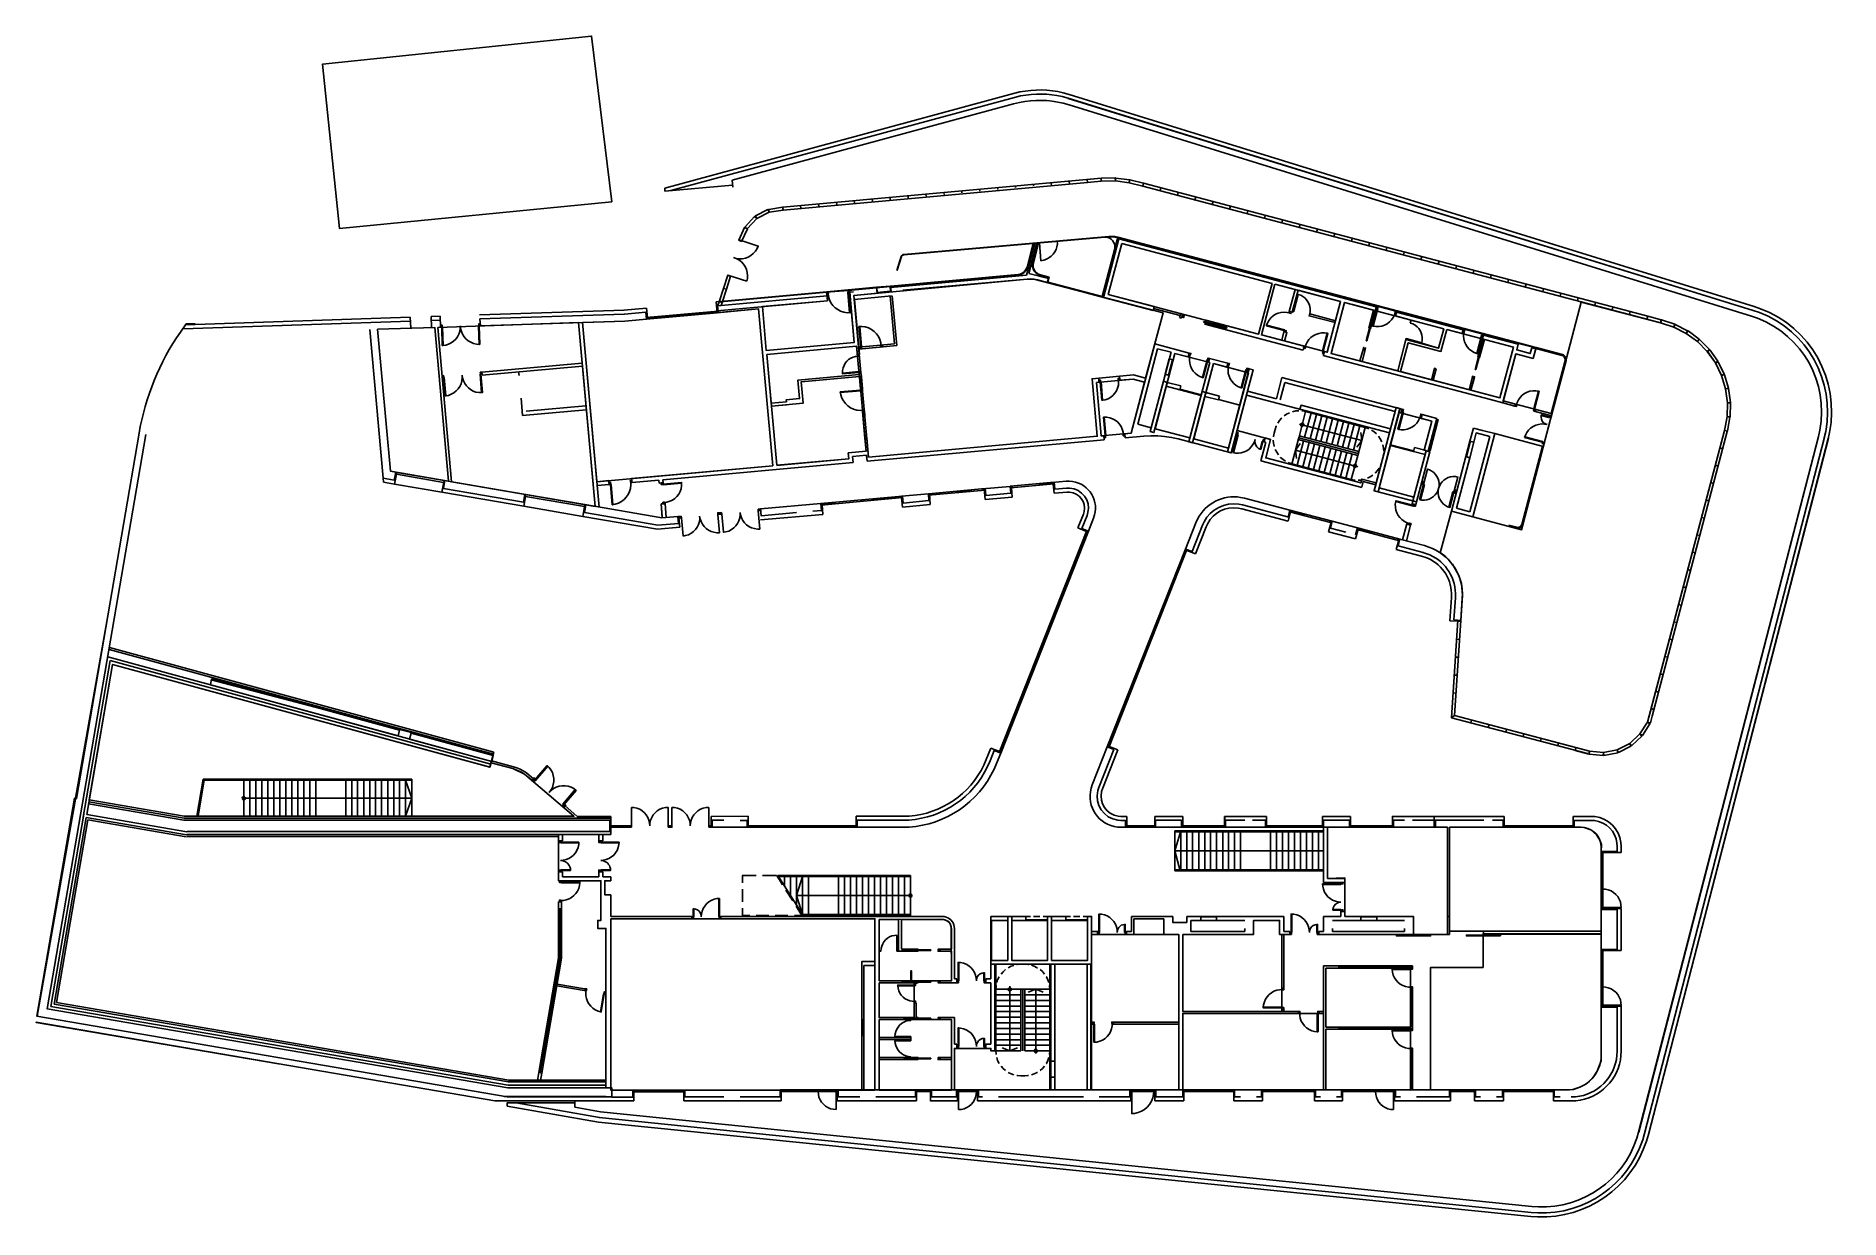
# Model space of a CAD drawing. Extents: x 0.3 to 10.6, y 1.3 to 8.
import ezdxf

# ---------------------------------------------------------------- set-up
doc = ezdxf.new("R2010")
doc.units = 0
for name, color, linetype in [('Coffee', 7, 'CONTINUOUS'), ('Doors', 7, 'CONTINUOUS'), ('Elevators', 7, 'CONTINUOUS'), ('Entrance', 7, 'CONTINUOUS'), ('Furnitures', 7, 'CONTINUOUS'), ('Meeting rooms', 7, 'CONTINUOUS'), ('Offices', 7, 'CONTINUOUS'), ('Stairs', 7, 'CONTINUOUS'), ('Storage', 7, 'CONTINUOUS'), ('Supermarket', 7, 'CONTINUOUS'), ('Toilets', 7, 'CONTINUOUS'), ('Walls', 7, 'CONTINUOUS')]:
    doc.layers.add(name, color=color, linetype=linetype)

msp = doc.modelspace()

# ---------------------------------------------------------------- linework, layer by layer
at = {"layer": 'Coffee', "color": 1}
msp.add_lwpolyline([(6.50879, 6.8054), (7.36199, 6.5798), (7.28579, 6.2918), (6.43259, 6.5168)], close=True, dxfattribs=at)
at = {"layer": 'Doors', "color": 3}
for points in [[(4.43939, 6.777199), (4.44539, 6.7916), (4.34339, 6.8246)], [(6.04139, 6.8108), (6.05039, 6.7088)], [(6.14339, 6.8042), (6.142789, 6.8204)], [(4.30559, 6.726799), (4.32059, 6.722)], [(4.31999, 6.7214), (4.30559, 6.7262)], [(6.05039, 6.7088), (6.06599, 6.711799)], [(4.27859, 6.624799), (4.38119, 6.5918)], [(4.38119, 6.5918), (4.38419, 6.6074)], [(4.84199, 6.5228), (4.843789, 6.506)], [(7.48799, 6.4292), (7.51079, 6.517399)], [(7.52459, 6.512599), (7.51079, 6.517399)], [(4.95059, 6.413599), (4.96739, 6.4142)], [(6.85019, 6.389), (6.86099, 6.385999), (6.86159, 6.388399), (6.85619, 6.3896), (6.857989, 6.3962)], [(6.85319, 6.3998), (6.86399, 6.3968), (6.863389, 6.3944), (6.857989, 6.396199)], [(6.97319, 6.360199), (6.974391, 6.364399)], [(6.97319, 6.360199), (7.09379, 6.3284)], [(6.97439, 6.364399), (7.09499, 6.332), (7.093789, 6.3284)], [(7.33679, 6.3566), (7.33139, 6.3428)], [(7.46159, 6.4124), (7.44719, 6.415399)], [(7.48499, 6.4184), (7.47719, 6.420199)], [(7.48499, 6.4184), (7.48799, 6.4292), (7.48019, 6.431599)], [(7.57559, 6.406999), (7.577989, 6.4208)], [(7.89599, 6.254599), (7.92179, 6.3536)], [(7.89959, 6.254), (7.92599, 6.3524), (7.92179, 6.353598)], [(7.92119, 6.323), (7.919391, 6.3236), (7.945191, 6.422), (7.938591, 6.423799), (7.912791, 6.325399)], [(8.06159, 6.4166), (8.05679, 6.4022)], [(8.16059, 6.3494), (8.14679, 6.354199)], [(2.75519, 6.3386), (2.754589, 6.3236)], [(2.75639, 6.3236), (2.755189, 6.3386)], [(5.03399, 6.334999), (5.01719, 6.334999)], [(7.66019, 6.298999), (7.67459, 6.2966)], [(7.89599, 6.254599), (7.89959, 6.253999)], [(7.95119, 6.334999), (7.93679, 6.337399)], [(8.12399, 6.2666), (8.21159, 6.2432), (8.21399, 6.2576)], [(8.45399, 6.3128), (8.45039, 6.2984)], [(2.67179, 6.229399), (2.65679, 6.227)], [(2.86079, 6.233599), (2.84579, 6.235399)], [(4.99859, 6.165799), (5.01299, 6.167599)], [(5.14319, 6.2258), (5.14079, 6.2426)], [(6.89759, 6.1754), (6.89399, 6.161)], [(7.54979, 6.2174), (7.55459, 6.2318)], [(7.87859, 6.2054), (7.88159, 6.2162), (7.88399, 6.215599), (7.882788, 6.210199), (7.888788, 6.208399)], [(7.88999, 6.2024), (7.89239, 6.2132), (7.89059, 6.2138), (7.888791, 6.2084)], [(8.50919, 6.188), (8.52359, 6.182599)], [(8.51399, 6.091399), (8.54039, 6.1904), (8.54459, 6.189198)], [(8.51819, 6.0908), (8.54459, 6.189199)], [(2.76479, 6.0584), (2.76479, 6.0434)], [(2.76659, 6.0434), (2.764791, 6.0584)], [(4.92419, 6.070399), (4.92479, 6.0848)], [(6.95279, 6.0506), (6.96659, 6.045199)], [(7.11659, 6.1178), (7.11359, 6.1028)], [(8.49779, 6.0416), (8.50019, 6.053), (8.502589, 6.052399), (8.501391, 6.046999)], [(8.50859, 6.0392), (8.51159, 6.05), (8.50919, 6.0506), (8.507391, 6.0452), (8.501391, 6.046999)], [(8.51819, 6.0908), (8.51399, 6.0914)], [(2.68739, 5.9444), (2.67299, 5.941399)], [(2.87579, 5.96), (2.86079, 5.96)], [(4.91399, 5.9474), (4.91099, 5.9642)], [(6.49079, 6.0332), (6.49139, 6.0188)], [(6.83819, 5.9756), (6.95879, 5.9438)], [(6.83939, 5.9792), (6.95999, 5.9474)], [(7.17239, 5.992399), (7.18619, 5.987)], [(8.85959, 5.9702), (8.87399, 5.9678)], [(5.04059, 5.8598), (5.02379, 5.859199)], [(6.41519, 5.9192), (6.40019, 5.9168)], [(7.05839, 5.921), (7.17899, 5.8892)], [(8.74919, 5.8892), (8.75339, 5.9036)], [(6.42419, 5.8202), (6.40919, 5.8202)], [(6.51899, 5.7218), (6.517191, 5.736199)], [(8.09519, 5.748799), (8.08079, 5.751199)], [(8.20559, 5.8304), (8.20079, 5.816)], [(8.88959, 5.8304), (8.888989, 5.820799)], [(8.92259, 5.7788), (8.90819, 5.7812)], [(8.913589, 5.7818), (8.92259, 5.7788)], [(7.26659, 5.693599), (7.26179, 5.6798)], [(7.26479, 5.684), (7.266589, 5.693599)], [(7.29479, 5.6396), (7.28579, 5.643199)], [(8.16479, 5.6258), (8.03339, 5.6606)], [(8.16479, 5.6252), (8.03339, 5.659999)], [(8.16479, 5.6252), (8.03339, 5.659999)], [(8.16599, 5.6294), (8.03399, 5.6636)], [(8.80019, 5.7182), (8.795389, 5.704399)], [(7.15379, 5.6168), (7.13879, 5.619199)], [(3.72179, 5.453), (3.722391, 5.4362)], [(4.01039, 5.4314), (4.01099, 5.4464)], [(8.21339, 5.4374), (8.21819, 5.456)], [(8.25659, 5.5208), (8.24339, 5.5256), (8.221189, 5.4386)], [(8.307589, 5.4164), (8.309989, 5.4302)], [(8.307589, 5.4164), (8.312389, 5.4296)], [(8.402989, 5.483), (8.41679, 5.4806), (8.39399, 5.3942)], [(3.63359, 5.3258), (3.61739, 5.3234)], [(3.91199, 5.3366), (3.92699, 5.338399)], [(8.06159, 5.327), (8.06399, 5.342)], [(8.21279, 5.3498), (8.19899, 5.352199)], [(8.30759, 5.4164), (8.30339, 5.4032)], [(8.307589, 5.4164), (8.30519, 5.4026)], [(8.39879, 5.3888), (8.40359, 5.4068)], [(4.00859, 5.2586), (3.98939, 5.2568)], [(4.00919, 5.2496), (3.98999, 5.2478)], [(3.99539, 5.2484), (3.994789, 5.2574)], [(4.00139, 5.249), (4.000189, 5.258)], [(4.00919, 5.2496), (4.008589, 5.2586)], [(4.01879, 5.1458), (4.00919, 5.2496)], [(4.11359, 5.2442), (4.112989, 5.2592)], [(4.11299, 5.2592), (4.11539, 5.2442)], [(4.21679, 5.2688), (4.216189, 5.2778), (4.237789, 5.279599)], [(4.23839, 5.2706), (4.21679, 5.268801), (4.22639, 5.164401)], [(4.22519, 5.2694), (4.223989, 5.2784)], [(4.23059, 5.27), (4.229989, 5.279)], [(4.23839, 5.2706), (4.237789, 5.2796)], [(4.23839, 5.2706), (4.24799, 5.1668), (4.26239, 5.1692)], [(4.34279, 5.2652), (4.342189, 5.2802)], [(4.34219, 5.2802), (4.34459, 5.2652)], [(4.45559, 5.1854), (4.44599, 5.2892), (4.445389, 5.2982)], [(4.45919, 5.2994), (4.44539, 5.298201)], [(4.45979, 5.2904), (4.44599, 5.289201)], [(4.45439, 5.2898), (4.453189, 5.2994)], [(8.358589, 5.312), (8.371789, 5.3078)], [(4.01879, 5.1458), (4.03319, 5.1482)], [(4.21139, 5.1644), (4.22639, 5.1644)], [(4.44059, 5.1854), (4.45559, 5.1854)], [(8.14319, 5.2172), (8.12879, 5.2214)], [(3.25859, 3.8318), (3.24779, 3.8426)], [(3.13859, 3.7796), (3.17279, 3.7502)], [(3.14579, 3.788), (3.16919, 3.7682)], [(3.25919, 3.6908), (3.26879, 3.7034)], [(3.26999, 3.7016), (3.25919, 3.6908)], [(3.41159, 3.7022), (3.39899, 3.7118)], [(3.72539, 3.6056), (3.72539, 3.5012), (3.72539, 3.4922)], [(3.74039, 3.605), (3.72539, 3.6056)], [(3.93419, 3.5012), (3.93419, 3.6056), (3.91919, 3.604999)], [(3.95579, 3.6056), (3.95579, 3.5012)], [(3.97079, 3.605), (3.95579, 3.6056)], [(4.16459, 3.6056), (4.14959, 3.604999)], [(4.16459, 3.6056), (4.16459, 3.5012), (4.16459, 3.4922)], [(3.71219, 3.5012), (3.71219, 3.4922)], [(3.71759, 3.5012), (3.71759, 3.4922)], [(3.82979, 3.5012), (3.828589, 3.5162)], [(3.83099, 3.5162), (3.829789, 3.5012)], [(3.93419, 3.5012), (3.93419, 3.4922)], [(3.95579, 3.5012), (3.95579, 3.4922), (3.93419, 3.4922)], [(3.95579, 3.5012), (3.93419, 3.5012)], [(3.94199, 3.5012), (3.94199, 3.4922)], [(3.94799, 3.5012), (3.94799, 3.4922)], [(4.06019, 3.5012), (4.058989, 3.5162)], [(4.06139, 3.5162), (4.060189, 3.5012)], [(4.17239, 3.5012), (4.17239, 3.4922)], [(3.42659, 3.3938), (3.427791, 3.4088)], [(3.65459, 3.3938), (3.655791, 3.4088)], [(3.32339, 3.3044), (3.33839, 3.305)], [(3.33419, 3.3032), (3.32339, 3.304401)], [(3.55139, 3.3044), (3.56639, 3.305)], [(3.56219, 3.3032), (3.55139, 3.304401)], [(3.38039, 3.2474), (3.379191, 3.2588)], [(3.43139, 3.162201), (3.433189, 3.1772)], [(3.60779, 3.2474), (3.607189, 3.2588)], [(3.32459, 3.077), (3.33959, 3.077608)], [(4.21139, 3.0878), (4.22639, 3.088991)], [(7.649389, 3.157399), (7.648191, 3.1718)], [(4.08059, 3.0296), (4.09019, 3.027801)], [(4.12139, 2.994199), (4.121991, 2.984599)], [(4.12199, 2.984599), (4.123191, 2.999001)], [(6.39419, 2.999001), (6.37919, 3.000191)], [(7.484989, 2.999001), (7.469989, 3.000191)], [(7.70759, 3.026599), (7.709389, 3.035601)], [(7.753189, 3.067401), (7.738189, 3.068591)], [(7.742989, 3.0668), (7.753189, 3.067991)], [(5.23259, 2.789001), (5.23259, 2.8796), (5.21819, 2.878409)], [(6.48359, 2.8958), (6.482391, 2.910799)], [(6.52499, 2.941401), (6.51539, 2.939602), (6.50639, 2.936003), (6.49859, 2.930003), (6.49199, 2.923401), (6.48719, 2.915003), (6.48479, 2.905402), (6.483589, 2.895803)], [(7.57439, 2.8958), (7.573188, 2.910799)], [(7.57499, 2.905399), (7.574389, 2.8958)], [(7.615789, 2.941401), (7.60619, 2.939602)], [(5.14319, 2.804), (5.141989, 2.789599), (5.131189, 2.789599)], [(5.24219, 2.789001), (5.23259, 2.789001)], [(5.24219, 2.789001), (5.23259, 2.789001)], [(5.35319, 2.789001), (5.35319, 2.791409), (5.26259, 2.791409), (5.26259, 2.798007), (5.35319, 2.798007)], [(5.42579, 2.792599), (5.32379, 2.792599), (5.32379, 2.796801)], [(5.42579, 2.796801), (5.32379, 2.796801)], [(5.42579, 2.796801), (5.42579, 2.792599)], [(5.47799, 2.800399), (5.46659, 2.800399), (5.46659, 2.797992), (5.47259, 2.797992), (5.47259, 2.791393)], [(5.47799, 2.789001), (5.46659, 2.789001), (5.46659, 2.791409), (5.47259, 2.791409)], [(5.47799, 2.800399), (5.47799, 2.789001)], [(5.59439, 2.7248), (5.57999, 2.725408)], [(5.72579, 2.666599), (5.71619, 2.6648)], [(8.04479, 2.6702), (8.043588, 2.6852)], [(3.46919, 2.5676), (3.467391, 2.553199)], [(5.23799, 2.592799), (5.239789, 2.578401)], [(5.35319, 2.619199), (5.26259, 2.619199), (5.26259, 2.612), (5.35319, 2.612)], [(5.42579, 2.618001), (5.32379, 2.618001), (5.32379, 2.613799)], [(5.42579, 2.613799), (5.32379, 2.613799)], [(5.42579, 2.613799), (5.42579, 2.618001)], [(5.47799, 2.620998), (5.46659, 2.620998), (5.46659, 2.619199), (5.47259, 2.619199)], [(5.47799, 2.610201), (5.46659, 2.610201), (5.46659, 2.612609), (5.47259, 2.612609), (5.47259, 2.619207)], [(5.68439, 2.620998), (5.683191, 2.636)], [(5.68499, 2.631201), (5.684389, 2.620998)], [(7.42019, 2.571199), (7.40519, 2.57059)], [(8.151589, 2.584999), (8.136589, 2.584999)], [(5.32019, 2.5046), (5.33459, 2.503992)], [(7.31399, 2.4854), (7.312191, 2.4704)], [(3.53639, 2.4488), (3.55079, 2.444601)], [(5.35319, 2.4122), (5.35319, 2.409792), (5.27399, 2.409792), (5.27399, 2.403191), (5.35319, 2.403191)], [(5.31179, 2.395999), (5.29799, 2.394809)], [(5.31179, 2.400799), (5.31179, 2.395999)], [(5.42579, 2.408599), (5.32379, 2.408599), (5.32379, 2.4044)], [(5.42579, 2.4044), (5.32379, 2.4044)], [(5.42579, 2.4044), (5.42579, 2.408599)], [(5.47799, 2.4122), (5.46659, 2.4122), (5.46659, 2.409792), (5.47259, 2.409792)], [(5.47799, 2.400799), (5.46659, 2.400799), (5.46659, 2.403207), (5.47259, 2.403207), (5.47259, 2.409808)], [(6.45419, 2.379799), (6.453589, 2.3648)], [(7.518589, 2.439799), (7.51919, 2.424799)], [(5.31239, 2.305401), (5.22179, 2.305401)], [(5.31239, 2.2808), (5.22179, 2.2808), (5.222989, 2.266999)], [(5.22299, 2.319799), (5.221791, 2.305401)], [(5.31239, 2.298799), (5.31239, 2.305401)], [(5.31239, 2.287399), (5.31239, 2.2808)], [(5.59439, 2.3522), (5.57999, 2.353391)], [(5.68439, 2.249), (5.683191, 2.263999)], [(5.68499, 2.258599), (5.684389, 2.249)], [(5.72579, 2.294), (5.71619, 2.292809)], [(6.36839, 2.273), (6.35399, 2.271809)], [(7.60379, 2.333), (7.61879, 2.3312)], [(8.04479, 2.321599), (8.043588, 2.336601)], [(5.35319, 2.185399), (5.35319, 2.182991), (5.27399, 2.182991), (5.27399, 2.176393), (5.35319, 2.176393)], [(5.29799, 2.1914), (5.31179, 2.190209)], [(5.31179, 2.190199), (5.31179, 2.185399)], [(5.42579, 2.181801), (5.32379, 2.181801), (5.32379, 2.177599)], [(5.42579, 2.177599), (5.32379, 2.177599)], [(5.42579, 2.177599), (5.42579, 2.181801)], [(5.47799, 2.185399), (5.46659, 2.185399), (5.46659, 2.182991), (5.47259, 2.182991)], [(5.47799, 2.174001), (5.46659, 2.174001), (5.46659, 2.176409), (5.47259, 2.176409), (5.47259, 2.183007)], [(5.47799, 2.174001), (5.47799, 2.185399)], [(5.47799, 2.179401), (5.47799, 2.174599)], [(8.151589, 2.2364), (8.136589, 2.237009)], [(4.78319, 1.9922), (4.78319, 2.001199)], [(4.78559, 1.9922), (4.786788, 1.9766)], [(4.78919, 1.9922), (4.78919, 2.001199)], [(4.88159, 1.996399), (4.78919, 1.996399)], [(4.88759, 1.9922), (4.88759, 2.001199)], [(4.88759, 1.890201), (4.88759, 1.9922)], [(5.58299, 1.8896), (5.58299, 1.9916)], [(5.68319, 1.976), (5.684389, 1.9922)], [(7.94939, 1.9922), (7.950588, 1.976)], [(8.05139, 1.8896), (8.05139, 1.9916)], [(4.87139, 1.891399), (4.88759, 1.890209)], [(5.58299, 1.8896), (5.59859, 1.890791)], [(8.035189, 1.890799), (8.05139, 1.889608)]]:
    msp.add_lwpolyline(points, dxfattribs=at)
for points in [[(4.84199, 6.519199), (4.84199, 6.5228), (4.843789, 6.5234), (4.842588, 6.5306), (4.833588, 6.529402), (4.834789, 6.518602)], [(4.95719, 6.5294), (4.95359, 6.528799), (4.96379, 6.413599), (4.96739, 6.4142), (4.95719, 6.5294), (4.95719, 6.533), (4.955391, 6.533), (4.95479, 6.5402), (4.96379, 6.540801), (4.964991, 6.530001)], [(7.95959, 6.4394), (7.963189, 6.438198), (7.93679, 6.337398), (7.93259, 6.337999), (7.95959, 6.439399), (7.96019, 6.442999), (7.961989, 6.442398), (7.963788, 6.449598), (7.955388, 6.451998), (7.952388, 6.441198)], [(2.86139, 6.338), (2.85719, 6.338), (2.86079, 6.233599), (2.86499, 6.2342), (2.86139, 6.338), (2.86139, 6.3422), (2.859591, 6.3422), (2.85899, 6.3494), (2.86799, 6.350001), (2.868591, 6.338601)], [(7.45799, 6.413599), (7.46159, 6.412401), (7.46159, 6.410602), (7.46879, 6.408803), (7.470589, 6.417802), (7.459789, 6.420202)], [(8.060389, 6.4124), (8.061591, 6.4166), (8.059791, 6.4166), (8.061591, 6.4238), (8.07059, 6.4214), (8.067591, 6.4106)], [(2.64959, 6.3314), (2.65319, 6.3314), (2.65679, 6.226999), (2.65259, 6.226999), (2.64959, 6.3314), (2.648989, 6.334999), (2.650788, 6.334999), (2.650788, 6.3428), (2.641788, 6.342199), (2.641788, 6.330799)], [(5.02799, 6.2198), (5.03159, 6.2198), (5.02139, 6.334999), (5.01719, 6.334999), (5.02799, 6.2198), (5.02799, 6.2156), (5.029789, 6.2156), (5.03039, 6.2084), (5.021389, 6.207799), (5.020191, 6.219199)], [(7.43159, 6.3122), (7.43219, 6.3164), (7.33139, 6.3428), (7.33079, 6.339199), (7.43159, 6.3122), (7.43519, 6.311599), (7.43579, 6.3128), (7.44299, 6.311001), (7.440591, 6.302601), (7.429791, 6.305001)], [(7.65179, 6.1946), (7.64819, 6.195798), (7.67459, 6.296598), (7.67879, 6.295397), (7.65179, 6.194597), (7.650591, 6.190997), (7.64939, 6.191598), (7.647591, 6.184398), (7.655991, 6.181998), (7.658991, 6.192798)], [(8.45279, 6.3086), (8.453988, 6.3128), (8.455788, 6.312199), (8.457587, 6.319399), (8.448587, 6.321799), (8.445587, 6.310999)], [(8.55359, 6.282199), (8.54999, 6.283401), (8.52359, 6.1826), (8.52719, 6.181402), (8.55359, 6.282202), (8.554791, 6.285802), (8.552992, 6.286402), (8.555392, 6.293602), (8.563792, 6.291203), (8.560792, 6.280403)], [(5.00879, 6.167599), (5.01299, 6.167599), (5.01299, 6.166401), (5.01719, 6.166401), (5.015991, 6.175401), (5.008191, 6.1748)], [(5.14319, 6.23), (5.14319, 6.2258), (5.141391, 6.2258), (5.141991, 6.218599), (5.151591, 6.2192), (5.15039, 6.2306)], [(6.89639, 6.1718), (6.897591, 6.1754), (6.89939, 6.174799), (6.901189, 6.181999), (6.892189, 6.184399), (6.889189, 6.173599)], [(6.99719, 6.144799), (6.99359, 6.146001), (6.96659, 6.045201), (6.97079, 6.044002), (6.99719, 6.144802), (6.998391, 6.149002), (6.996592, 6.149602), (6.998391, 6.156202), (7.007391, 6.154403), (7.004391, 6.143003)], [(7.55099, 6.2216), (7.549789, 6.2174), (7.551588, 6.2174), (7.549789, 6.210199), (7.540789, 6.212599), (7.543788, 6.223399)], [(2.65919, 6.045199), (2.66339, 6.045199), (2.67299, 5.941399), (2.66879, 5.940799), (2.65919, 6.045199), (2.65919, 6.048799), (2.660989, 6.048799), (2.659788, 6.056599), (2.650788, 6.055398), (2.651987, 6.043997)], [(2.87039, 6.0638), (2.86679, 6.0638), (2.87579, 5.96), (2.87999, 5.96), (2.87039, 6.0638), (2.87039, 6.068), (2.868591, 6.068), (2.86799, 6.0752), (2.87699, 6.0758), (2.878189, 6.0644)], [(5.01719, 6.074599), (5.016589, 6.078799), (4.924189, 6.070399), (4.92479, 6.066199), (5.01719, 6.074599), (5.021389, 6.0752), (5.020789, 6.076999), (5.024989, 6.076999), (5.025589, 6.067999), (5.01779, 6.067399)], [(6.49079, 6.0296), (6.49079, 6.0332), (6.488991, 6.0332), (6.48839, 6.0404), (6.49739, 6.041598), (6.498591, 6.030198)], [(7.11599, 6.1136), (7.116591, 6.1178), (7.11839, 6.117199), (7.120189, 6.124399), (7.111789, 6.126799), (7.108789, 6.115399)], [(7.21679, 6.087199), (7.21259, 6.088401), (7.18619, 5.987001), (7.18979, 5.9864), (7.21679, 6.0872), (7.21739, 6.0908), (7.216189, 6.091401), (7.217988, 6.098601), (7.226388, 6.096201), (7.223989, 6.085401)], [(5.02619, 5.9744), (5.02679, 5.970799), (4.91159, 5.96), (4.91099, 5.9642), (5.02619, 5.9744), (5.03039, 5.975), (5.03039, 5.973201), (5.03759, 5.973802), (5.036989, 5.982802), (5.025589, 5.982202)], [(6.38699, 6.02), (6.39119, 6.0206), (6.40019, 5.9168), (6.39659, 5.9162), (6.38699, 6.02), (6.38699, 6.0242), (6.388191, 6.0242), (6.38759, 6.0314), (6.37859, 6.0308), (6.379792, 6.0194)], [(8.85119, 5.8664), (8.84759, 5.867), (8.87399, 5.9678), (8.87759, 5.9672), (8.85119, 5.8664), (8.849989, 5.8622), (8.84879, 5.8628), (8.84639, 5.855601), (8.85539, 5.853201), (8.85839, 5.864601)], [(5.03699, 5.8592), (5.04059, 5.8598), (5.04059, 5.861599), (5.04779, 5.8622), (5.048988, 5.8532), (5.037589, 5.852001)], [(8.10359, 5.8532), (8.10719, 5.852001), (8.08079, 5.751201), (8.07659, 5.7524), (8.10359, 5.8532), (8.10419, 5.856799), (8.10599, 5.856199), (8.107789, 5.863399), (8.099389, 5.865799), (8.096389, 5.854999)], [(8.20439, 5.8262), (8.205591, 5.8304), (8.203792, 5.8304), (8.205591, 5.837599), (8.214591, 5.8358), (8.211591, 5.8244)], [(8.75039, 5.892799), (8.749191, 5.8892), (8.75099, 5.888599), (8.749191, 5.881399), (8.740191, 5.883799), (8.743191, 5.894599)], [(6.41459, 5.7158), (6.41879, 5.7164), (6.40919, 5.8202), (6.40499, 5.8202), (6.41459, 5.7158), (6.41519, 5.7122), (6.416392, 5.7122), (6.417593, 5.705), (6.408593, 5.704399), (6.407392, 5.7152)], [(8.93459, 5.822599), (8.89079, 5.834), (8.889591, 5.8304), (8.933391, 5.8184)], [(8.93639, 5.8298), (8.94719, 5.8268), (8.94479, 5.8178), (8.93759, 5.819599), (8.938191, 5.821398), (8.93459, 5.822597)], [(6.51839, 5.725399), (6.51899, 5.7218), (6.517191, 5.721199), (6.517792, 5.713999), (6.526792, 5.7146), (6.525593, 5.726)], [(7.13879, 5.6192), (7.14299, 5.618599), (7.16939, 5.719399), (7.16519, 5.72)], [(7.15799, 5.7224), (7.16099, 5.7332), (7.16999, 5.7308), (7.168191, 5.7236), (7.166391, 5.7242), (7.16519, 5.72)], [(7.31039, 5.6822), (7.29839, 5.6384), (7.29479, 5.639598), (7.30619, 5.683398)], [(7.31759, 5.6804), (7.319989, 5.6912), (7.311589, 5.693599), (7.30979, 5.6864), (7.310992, 5.685799), (7.310391, 5.682199)], [(8.16479, 5.6258), (8.03339, 5.6606)], [(8.79539, 5.704399), (8.796591, 5.708), (8.897391, 5.6816), (8.89619, 5.678)], [(8.894389, 5.6708), (8.905189, 5.6678), (8.907589, 5.6762), (8.900389, 5.678599), (8.899789, 5.6768), (8.896188, 5.678001)], [(3.60659, 5.4386), (3.61079, 5.4392), (3.62099, 5.324), (3.61739, 5.323399), (3.60659, 5.438599), (3.60659, 5.442799), (3.608389, 5.442799), (3.607191, 5.449999), (3.59819, 5.449399), (3.599389, 5.437999)], [(3.72179, 5.4488), (3.72179, 5.453), (3.719991, 5.453), (3.71939, 5.4602), (3.72839, 5.4608), (3.729591, 5.4494)], [(3.90659, 5.441), (3.90719, 5.4368), (4.01099, 5.4464), (4.01039, 5.45), (3.90659, 5.441), (3.90239, 5.440399), (3.90299, 5.4386), (3.895191, 5.437999), (3.89459, 5.446999), (3.90599, 5.4482)], [(8.221189, 5.4386), (8.227189, 5.437398), (8.20499, 5.350398), (8.19899, 5.352198)], [(8.22479, 5.4524), (8.21819, 5.454199), (8.21459, 5.439199), (8.22059, 5.4374)], [(3.91619, 5.3372), (3.91199, 5.336599), (3.91199, 5.338398), (3.90479, 5.337798), (3.90539, 5.328797), (3.91679, 5.329398)], [(8.16599, 5.3192), (8.164789, 5.315), (8.063989, 5.342), (8.06519, 5.3456), (8.16599, 5.3192), (8.16959, 5.317999), (8.16959, 5.316199), (8.17619, 5.3144), (8.17859, 5.3234), (8.16779, 5.3264)], [(8.39399, 5.3942), (8.387989, 5.395999), (8.36579, 5.308999), (8.371789, 5.3078)], [(8.39759, 5.408), (8.40419, 5.406201), (8.39999, 5.391201), (8.39399, 5.393)], [(8.13959, 5.2184), (8.14319, 5.217201), (8.14379, 5.219), (8.15099, 5.217201), (8.148591, 5.208201), (8.137191, 5.211201)], [(3.17759, 3.761), (3.18179, 3.7574), (3.25199, 3.839), (3.24779, 3.8426)], [(3.16139, 3.7598), (3.16619, 3.7562), (3.17759, 3.77), (3.17339, 3.7736)], [(3.17339, 3.7646), (3.16619, 3.7562), (3.17279, 3.7502), (3.17639, 3.7544), (3.17399, 3.756799), (3.17759, 3.760999)], [(3.34139, 3.6206), (3.33659, 3.6242), (3.40679, 3.7064), (3.41159, 3.7022)], [(3.34559, 3.617), (3.33839, 3.6086), (3.33119, 3.6146), (3.33479, 3.6188), (3.33779, 3.6164), (3.34139, 3.6206)], [(3.33839, 3.6086), (3.34259, 3.605), (3.35339, 3.6176), (3.34919, 3.6212)], [(3.32339, 3.416), (3.31199, 3.416), (3.31199, 3.407), (3.31919, 3.407), (3.31919, 3.408799), (3.32339, 3.408799)], [(3.42779, 3.4088), (3.42779, 3.4046), (3.32339, 3.4046), (3.32339, 3.4088)], [(3.55139, 3.416), (3.53999, 3.416), (3.53999, 3.407), (3.54719, 3.407), (3.54719, 3.408799), (3.55139, 3.408799)], [(3.65579, 3.4088), (3.65579, 3.4046), (3.55139, 3.4046), (3.55139, 3.4088)], [(3.32339, 3.2402), (3.31199, 3.2402), (3.31199, 3.2492), (3.31919, 3.2492), (3.31919, 3.247401), (3.32339, 3.247401)], [(3.32879, 3.181399), (3.32879, 3.1772), (3.43319, 3.1772), (3.43319, 3.181399), (3.32879, 3.181399), (3.32459, 3.181399), (3.32459, 3.1796), (3.31739, 3.1796), (3.31739, 3.188599), (3.32879, 3.188599)], [(3.32339, 3.2516), (3.32339, 3.2474), (3.38039, 3.2474), (3.38039, 3.2516)], [(3.55139, 3.2402), (3.53999, 3.2402), (3.53999, 3.2492), (3.54719, 3.2492), (3.54719, 3.247401), (3.55139, 3.247401)], [(3.55139, 3.2516), (3.55139, 3.2474), (3.60779, 3.2474), (3.60779, 3.2516)], [(7.75259, 3.1796), (7.763989, 3.1796), (7.763989, 3.170599), (7.75679, 3.170599), (7.75679, 3.17179), (7.75259, 3.17179)], [(3.32879, 3.077), (3.32459, 3.077), (3.32459, 3.078799), (3.31739, 3.078799), (3.31739, 3.069801), (3.32879, 3.069801)], [(4.22639, 3.088999), (4.22219, 3.088999), (4.22279, 2.984599), (4.22639, 2.984599)], [(7.64879, 3.1718), (7.64879, 3.168199), (7.75259, 3.168199), (7.75259, 3.1718)], [(4.06919, 2.984599), (4.06919, 2.973199), (4.07819, 2.973199), (4.07819, 2.980401), (4.076989, 2.980401), (4.076989, 2.984599)], [(4.07699, 2.984599), (4.07699, 3.0296), (4.08059, 3.0296), (4.08059, 2.984599)], [(4.23359, 2.984599), (4.23359, 2.973199), (4.22459, 2.973199), (4.22459, 2.980401), (4.226389, 2.980401), (4.226389, 2.984599)], [(6.37919, 2.8958), (6.37919, 3.000199), (6.38339, 3.000199), (6.38339, 2.8958)], [(7.46999, 2.8958), (7.46999, 3.000199), (7.47419, 3.000199), (7.47419, 2.8958)], [(7.75319, 3.026599), (7.75319, 3.022401), (7.707589, 3.022401), (7.707589, 3.026599)], [(7.75319, 3.015199), (7.76399, 3.015199), (7.76399, 3.0242), (7.75679, 3.0242), (7.75679, 3.022401), (7.75319, 3.022401)], [(6.37199, 2.8958), (6.37199, 2.884399), (6.38099, 2.884399), (6.38099, 2.892199), (6.379191, 2.892199), (6.379191, 2.8958)], [(6.52919, 2.8958), (6.52919, 2.941401), (6.52499, 2.941401), (6.52499, 2.8958)], [(6.53639, 2.8958), (6.53639, 2.884399), (6.52739, 2.884399), (6.52739, 2.892199), (6.529189, 2.892199), (6.529189, 2.8958)], [(7.46279, 2.8958), (7.46279, 2.884399), (7.471789, 2.884399), (7.471789, 2.892199), (7.46999, 2.892199), (7.46999, 2.8958)], [(7.619989, 2.8958), (7.619989, 2.941401), (7.61579, 2.941401), (7.61579, 2.8958)], [(7.62719, 2.8958), (7.62719, 2.884399), (7.618189, 2.884399), (7.618189, 2.892199), (7.619989, 2.892199), (7.619989, 2.8958)], [(8.06819, 2.8802), (8.06819, 2.875401), (8.26139, 2.875401), (8.26139, 2.8802)], [(8.65799, 2.875999), (8.46539, 2.87539), (8.46539, 2.88019), (8.65799, 2.88019)], [(5.57999, 2.620998), (5.57999, 2.7254), (5.58359, 2.7254), (5.58359, 2.620998)], [(5.72939, 2.620998), (5.72939, 2.666599), (5.72579, 2.666599), (5.72579, 2.620998)], [(8.14799, 2.688801), (8.14799, 2.6852), (8.043589, 2.6852), (8.043589, 2.688801), (8.14799, 2.688801), (8.151589, 2.688801), (8.151589, 2.68761), (8.159389, 2.68761), (8.159389, 2.696611), (8.14799, 2.696611)], [(3.46859, 2.563999), (3.46919, 2.5676), (3.47099, 2.5676), (3.472191, 2.5748), (3.463191, 2.57599), (3.461392, 2.56519)], [(5.33099, 2.597001), (5.33099, 2.592799), (5.23799, 2.592799), (5.23799, 2.597001), (5.33099, 2.597001), (5.33459, 2.597001), (5.33459, 2.595202), (5.33879, 2.595202), (5.33879, 2.604203), (5.33099, 2.604203)], [(5.57219, 2.620998), (5.57219, 2.610201), (5.58179, 2.610201), (5.58179, 2.6174), (5.579991, 2.6174), (5.579991, 2.620998)], [(5.73659, 2.620998), (5.73659, 2.610201), (5.72759, 2.610201), (5.72759, 2.6174), (5.729389, 2.6174), (5.729389, 2.620998)], [(7.41659, 2.571199), (7.42019, 2.571199), (7.42019, 2.569399), (7.42799, 2.569399), (7.42799, 2.578401), (7.41659, 2.578401)], [(8.14799, 2.584999), (8.151589, 2.584999), (8.151589, 2.58619), (8.159389, 2.58619), (8.159389, 2.577189), (8.14799, 2.577189)], [(3.57179, 2.547201), (3.56759, 2.547809), (3.55079, 2.444611), (3.55499, 2.444003), (3.57179, 2.547204), (3.57239, 2.550802), (3.570591, 2.55141), (3.571792, 2.55861), (3.580793, 2.556811), (3.578993, 2.54601)], [(5.33099, 2.504), (5.33459, 2.504), (5.33459, 2.505799), (5.33879, 2.505799), (5.33879, 2.4968), (5.33099, 2.4968)], [(7.41659, 2.466799), (7.41659, 2.4704), (7.31219, 2.4704), (7.31219, 2.466799), (7.41659, 2.466799), (7.42019, 2.466799), (7.42019, 2.468598), (7.42799, 2.468598), (7.42799, 2.458999), (7.41659, 2.458999)], [(6.34979, 2.3756), (6.34979, 2.379799), (6.351589, 2.379799), (6.351589, 2.387001), (6.342589, 2.387001), (6.342589, 2.3756)], [(6.34979, 2.271799), (6.34979, 2.3756), (6.35399, 2.3756), (6.35399, 2.271799)], [(6.45419, 2.3756), (6.45419, 2.379799), (6.452391, 2.379799), (6.452391, 2.387001), (6.461391, 2.387001), (6.461391, 2.3756)], [(7.51859, 2.4356), (7.51859, 2.439799), (7.520389, 2.439799), (7.520389, 2.447001), (7.511389, 2.447001), (7.511389, 2.4356)], [(7.62299, 2.3312), (7.62299, 2.4356), (7.61879, 2.4356), (7.61879, 2.3312)], [(7.62299, 2.4356), (7.62299, 2.439799), (7.621191, 2.439799), (7.621191, 2.447001), (7.630191, 2.447001), (7.630191, 2.4356)], [(5.57999, 2.249), (5.57999, 2.353399), (5.58359, 2.353399), (5.58359, 2.249)], [(5.72939, 2.249), (5.72939, 2.294), (5.72579, 2.294), (5.72579, 2.249)], [(8.14799, 2.340799), (8.14799, 2.336601), (8.043589, 2.336601), (8.043589, 2.340799), (8.14799, 2.340799), (8.151589, 2.340799), (8.151589, 2.339), (8.159389, 2.339), (8.159389, 2.347999), (8.14799, 2.347999)], [(5.57219, 2.249), (5.57219, 2.237599), (5.58179, 2.237599), (5.58179, 2.244801), (5.579991, 2.244801), (5.579991, 2.249)], [(5.73659, 2.249), (5.73659, 2.237599), (5.72759, 2.237599), (5.72759, 2.244801), (5.729389, 2.244801), (5.729389, 2.249)], [(8.14799, 2.2364), (8.151589, 2.2364), (8.151589, 2.238199), (8.159389, 2.238199), (8.159389, 2.2286), (8.14799, 2.2286)]]:
    msp.add_lwpolyline(points, close=True, dxfattribs=at)
for points in [[(4.32059, 6.722), (4.36838, 6.71114), (4.4163, 6.734319), (4.43939, 6.777199)], [(6.06599, 6.711799), (6.10842, 6.721329), (6.14079, 6.76101), (6.14339, 6.8042)], [(4.38419, 6.6074), (4.39144, 6.654459), (4.36434, 6.70322), (4.31999, 6.7214)], [(4.84379, 6.506), (4.85453, 6.45471), (4.89844, 6.41712), (4.95059, 6.413599)], [(7.57799, 6.4208), (7.58247, 6.45877), (7.55929, 6.497169), (7.52459, 6.512599)], [(7.44719, 6.415399), (7.40253, 6.42313), (7.35513, 6.39813), (7.33679, 6.3566)], [(8.05679, 6.4022), (8.041189, 6.35959), (7.996699, 6.330609), (7.95119, 6.334999)], [(8.21399, 6.2576), (8.21649, 6.29776), (8.19775, 6.332459), (8.16059, 6.3494)], [(2.75459, 6.3236), (2.75087, 6.278639), (2.716, 6.23876), (2.67179, 6.229399)], [(2.84579, 6.235399), (2.79978, 6.24242), (2.76438, 6.277709), (2.75639, 6.3236)], [(5.14079, 6.2426), (5.13164, 6.29335), (5.08534, 6.333089), (5.03399, 6.334999)], [(7.55459, 6.2318), (7.56976, 6.274429), (7.61528, 6.30279), (7.66019, 6.298999)], [(8.45039, 6.2984), (8.44404, 6.251819), (8.46665, 6.20857), (8.50919, 6.188)], [(4.92479, 6.0848), (4.92903, 6.12577), (4.95845, 6.15733), (4.99859, 6.165799)], [(6.89399, 6.161), (6.88732, 6.11507), (6.91099, 6.07073), (6.95279, 6.0506)], [(2.76479, 6.0434), (2.764552, 5.99779), (2.73076, 5.95715), (2.68739, 5.9444)], [(2.86079, 5.96), (2.81315, 5.965829), (2.77879, 5.997139), (2.76659, 6.0434)], [(7.11359, 6.1028), (7.10629, 6.05633), (7.1303, 6.01281), (7.17239, 5.992399)], [(5.02379, 5.8592), (4.97239, 5.859411), (4.9262, 5.89726), (4.91399, 5.9474)], [(6.49139, 6.0188), (6.490019, 5.97167), (6.46062, 5.93294), (6.41519, 5.9192)], [(8.75339, 5.9036), (8.77103, 5.94732), (8.81258, 5.973589), (8.85959, 5.9702)], [(6.51719, 5.736199), (6.50683, 5.78224), (6.47145, 5.81516), (6.42419, 5.8202)], [(8.20079, 5.816), (8.18562, 5.773369), (8.1401, 5.74501), (8.09519, 5.748799)], [(8.90819, 5.7812), (8.86281, 5.787099), (8.81676, 5.7605), (8.80019, 5.7182)], [(8.88899, 5.820799), (8.88981, 5.80338), (8.898389, 5.79029), (8.913589, 5.7818)], [(7.26179, 5.6798), (7.24351, 5.637429), (7.19974, 5.61066), (7.15379, 5.6168)], [(7.28579, 5.643199), (7.27142, 5.65348), (7.26451, 5.66626), (7.26479, 5.684)], [(3.72239, 5.4362), (3.720551, 5.38214), (3.68592, 5.33927), (3.63359, 5.3258)], [(3.92699, 5.3384), (3.97239, 5.34755), (4.00651, 5.38517), (4.01039, 5.4314)], [(8.309989, 5.4302), (8.314449, 5.4673), (8.291379, 5.5064), (8.25659, 5.5208)], [(8.312389, 5.4296), (8.326649, 5.46456), (8.3655, 5.48761), (8.402989, 5.483)], [(8.12879, 5.2214), (8.08468, 5.2393), (8.0594, 5.27971), (8.06159, 5.327)], [(8.30339, 5.4032), (8.28886, 5.36794), (8.25044, 5.34621), (8.21279, 5.3498)], [(8.30519, 5.4026), (8.302089, 5.3633), (8.322789, 5.32836), (8.358589, 5.312)], [(4.03319, 5.1482), (4.07696, 5.15735), (4.11171, 5.19977), (4.11359, 5.2442)], [(4.11539, 5.2442), (4.12726, 5.19836), (4.16415, 5.16763), (4.21139, 5.1644)], [(4.26239, 5.1692), (4.30691, 5.1789), (4.34075, 5.21979), (4.34279, 5.2652)], [(4.34459, 5.2652), (4.3555, 5.22009), (4.39424, 5.18767), (4.44059, 5.1854)], [(3.26879, 3.7034), (3.29449, 3.74222), (3.28991, 3.79752), (3.25859, 3.8318)], [(3.39899, 3.7118), (3.35822, 3.73729), (3.30617, 3.73333), (3.26999, 3.7016)], [(3.82859, 3.5162), (3.82186, 3.56285), (3.78687, 3.5975), (3.74039, 3.605)], [(3.91919, 3.605), (3.87309, 3.59781), (3.83771, 3.56188), (3.83099, 3.5162)], [(4.05899, 3.5162), (4.05227, 3.56188), (4.01689, 3.59781), (3.97079, 3.605)], [(4.14959, 3.605), (4.1031, 3.5975), (4.06812, 3.56285), (4.06139, 3.5162)], [(3.33839, 3.305), (3.38513, 3.31291), (3.41958, 3.34688), (3.42659, 3.3938)], [(3.56639, 3.305), (3.61229, 3.31226), (3.64804, 3.34778), (3.65459, 3.3938)], [(3.37919, 3.2588), (3.37221, 3.28382), (3.35944, 3.29671), (3.33419, 3.3032)], [(3.60719, 3.2588), (3.60016, 3.28412), (3.58745, 3.29617), (3.56219, 3.3032)], [(3.33959, 3.077601), (3.38496, 3.08185), (3.42355, 3.117029), (3.43139, 3.162201)], [(4.12319, 2.999001), (4.12886, 3.044131), (4.16639, 3.081659), (4.21139, 3.0878)], [(7.738189, 3.068599), (7.69255, 3.074701), (7.65597, 3.11151), (7.649389, 3.157399)], [(4.09019, 3.027801), (4.10648, 3.023239), (4.1176, 3.0105), (4.12139, 2.994199)], [(6.48239, 2.910799), (6.47647, 2.956821), (6.43997, 2.992709), (6.39419, 2.999001)], [(7.573189, 2.910799), (7.566399, 2.956829), (7.53147, 2.99287), (7.484989, 2.999001)], [(7.709389, 3.035601), (7.71395, 3.051899), (7.72669, 3.063009), (7.742989, 3.0668)], [(5.21819, 2.878401), (5.1804, 2.873699), (5.14892, 2.841219), (5.14319, 2.804)], [(7.60619, 2.939599), (7.591669, 2.935969), (7.57709, 2.920639), (7.57499, 2.905399)], [(5.68319, 2.636), (5.67676, 2.682001), (5.64038, 2.718119), (5.59439, 2.7248)], [(5.71619, 2.6648), (5.6999, 2.660239), (5.68878, 2.647499), (5.68499, 2.631201)], [(8.136589, 2.584999), (8.090229, 2.591349), (8.054229, 2.6242), (8.04479, 2.6702)], [(5.23979, 2.578401), (5.24563, 2.540301), (5.28222, 2.50786), (5.32019, 2.5046)], [(7.40519, 2.570601), (7.35955, 2.56565), (7.32156, 2.530559), (7.31399, 2.4854)], [(3.46739, 2.553199), (3.46407, 2.508241), (3.49337, 2.463069), (3.53639, 2.4488)], [(5.29799, 2.394801), (5.26048, 2.389459), (5.22798, 2.35754), (5.22299, 2.319799)], [(6.45359, 2.3648), (6.44916, 2.3189), (6.41364, 2.281199), (6.36839, 2.273)], [(7.51919, 2.424799), (7.52344, 2.379429), (7.55862, 2.340829), (7.60379, 2.333)], [(5.22299, 2.266999), (5.22794, 2.22896), (5.26034, 2.1973), (5.29799, 2.1914)], [(5.68319, 2.263999), (5.67705, 2.308999), (5.63952, 2.34653), (5.59439, 2.3522)], [(5.71619, 2.292799), (5.69953, 2.286449), (5.68932, 2.276119), (5.68499, 2.258599)], [(8.136589, 2.237001), (8.091009, 2.241311), (8.05357, 2.276799), (8.04479, 2.321599)], [(4.78679, 1.9766), (4.79247, 1.933849), (4.82879, 1.897321), (4.87139, 1.891399)], [(5.59859, 1.890799), (5.64248, 1.898551), (5.67652, 1.93165), (5.68319, 1.976)], [(7.950589, 1.976), (7.95729, 1.931478), (7.991359, 1.898879), (8.035189, 1.890799)]]:
    msp.add_open_spline(points, degree=3, dxfattribs=at)
at = {"layer": 'Elevators', "color": 2}
for points in [[(5.88419, 2.9636), (6.08819, 2.9636), (6.08819, 2.736799), (5.88419, 2.736799)], [(6.11099, 2.9636), (6.31499, 2.9636), (6.31499, 2.736799), (6.11099, 2.736799)]]:
    msp.add_lwpolyline(points, close=True, dxfattribs=at)
at = {"layer": 'Entrance', "color": 7}
msp.add_lwpolyline([(3.61499, 7.0424), (3.49979, 7.983799), (1.97159, 7.8242), (2.06879, 6.891799)], close=True, dxfattribs=at)
at = {"layer": 'Furnitures', "color": 5}
for points in [[(8.380189, 5.2874), (8.316723, 5.050538), (8.348936, 5.026705), (8.386778, 4.985709), (8.423043, 4.922639), (8.437234, 4.876913), (8.443541, 4.809112), (8.43359, 4.667), (8.39759, 4.127), (9.16379, 3.9248), (9.24299, 3.9176), (9.32099, 3.9326), (9.391789, 3.968), (9.449389, 4.0226), (9.49259, 4.0892), (9.92999, 5.744599), (9.944389, 5.8226), (9.946789, 5.9018), (9.936589, 5.9804), (9.913189, 6.0566), (9.878389, 6.128), (9.832189, 6.1928), (9.776989, 6.2492), (9.712789, 6.296), (9.641989, 6.332), (9.566389, 6.356), (9.116817, 6.474169), (8.777895, 5.181109)], [(8.26168, 2.00131), (8.26168, 2.697029), (8.559367, 2.697029), (8.559367, 2.887685), (9.229445, 2.887685), (9.229445, 2.214262), (9.229445, 2.167437), (9.208261, 2.108344), (9.182618, 2.070435), (9.143594, 2.033642), (9.109031, 2.01692), (9.072238, 2.004654), (9.04319, 2.001199)]]:
    msp.add_lwpolyline(points, close=True, dxfattribs=at)
at = {"layer": 'Furnitures', "color": 1}
for points in [[(2.28539, 6.3194), (2.60939, 6.3296), (2.68799, 5.4566), (2.35859, 5.5136)], [(6.36539, 6.0182), (6.57359, 6.036799), (6.63899, 6.02), (6.56219, 5.7296), (6.39299, 5.714)]]:
    msp.add_lwpolyline(points, close=True, dxfattribs=at)
at = {"layer": 'Meeting rooms', "color": 1}
for points in [[(4.55099, 5.5472), (4.52039, 5.8832), (4.69979, 5.8994), (4.68839, 6.0206), (5.01959, 6.0506), (5.05799, 5.627), (4.95659, 5.618), (4.95959, 5.5838)], [(6.33779, 2.884399), (6.83219, 2.884399), (6.83219, 2.001199), (6.33659, 2.001199)], [(7.66799, 2.358198), (7.66799, 2.691801), (8.148687, 2.691801), (8.148687, 2.357254)], [(7.66799, 2.3468), (8.147899, 2.3468), (8.147899, 2.000905), (7.66799, 2.001196)]]:
    msp.add_lwpolyline(points, close=True, dxfattribs=at)
at = {"layer": 'Meeting rooms', "color": 5}
for points in [[(7.77539, 2.986399), (7.77539, 3.204799), (7.676989, 3.201799), (7.676989, 3.4922), (8.35739, 3.4922), (8.35739, 2.884399), (8.16479, 2.884399), (8.16479, 2.986399)], [(8.36879, 3.4922), (9.076789, 3.4922), (9.133189, 3.491001), (9.170426, 3.478329), (9.203539, 3.449948), (9.22246, 3.419989), (9.23192, 3.394761), (9.230388, 3.355401), (9.230388, 2.902401), (8.369432, 2.902401)]]:
    msp.add_lwpolyline(points, close=True, dxfattribs=at)
at = {"layer": 'Offices', "color": 5}
for points in [[(5.07239, 5.5934), (6.37019, 5.7122), (6.34079, 6.038599), (6.57539, 6.060199), (6.64439, 6.0416), (6.743136, 6.413114), (6.01079, 6.6032), (5.97119, 6.604401), (4.98899, 6.512001)], [(2.62619, 6.3302), (2.70539, 5.4536), (3.51959, 5.3138), (3.42539, 6.3572)], [(3.60899, 2.973199), (5.10839, 2.973199), (5.10839, 2.000601), (3.60899, 2.000601)]]:
    msp.add_lwpolyline(points, close=True, dxfattribs=at)
at = {"layer": 'Offices', "color": 1}
for points in [[(4.46939, 6.4478), (4.83839, 6.481399), (4.83359, 6.5294), (4.96379, 6.5408), (4.99079, 6.2444), (4.49159, 6.1988)], [(8.500789, 5.2556), (8.625589, 5.7272), (8.90159, 5.654), (8.777895, 5.181109)], [(6.85499, 2.884399), (7.25759, 2.884399), (7.25759, 2.9642), (7.40519, 2.9642), (7.40519, 2.884399), (7.41659, 2.884399), (7.41659, 2.447001), (6.85499, 2.447001)], [(7.65479, 2.4356), (7.65479, 2.001199), (6.85499, 2.001199), (6.85499, 2.4356)]]:
    msp.add_lwpolyline(points, close=True, dxfattribs=at)
at = {"layer": 'Stairs', "color": 6}
for points in [[(7.21739, 5.9462), (8.028589, 5.731999), (7.95359, 5.4476), (7.87139, 5.4692), (7.865389, 5.4476), (7.32599, 5.5892), (7.35359, 5.6942), (7.164166, 5.744955)], [(7.537189, 5.7698), (7.54079, 5.7728), (7.541991, 5.777), (7.54079, 5.7818), (7.537789, 5.7854), (7.532989, 5.786601), (7.528789, 5.7854), (7.525189, 5.7824), (7.523991, 5.7776), (7.525189, 5.7734), (7.52819, 5.7698), (7.53239, 5.768599)], [(7.537189, 5.7698), (7.54079, 5.7728), (7.541991, 5.777), (7.54079, 5.7818), (7.537789, 5.7854), (7.532989, 5.786601), (7.528789, 5.7854), (7.525189, 5.7824), (7.523991, 5.7776), (7.525189, 5.7734), (7.52819, 5.7698), (7.53239, 5.768599)], [(7.83659, 5.5352), (7.840189, 5.5388), (7.841391, 5.543), (7.840189, 5.5478), (7.83719, 5.5514), (7.83239, 5.552598), (7.82819, 5.5514), (7.82459, 5.5484), (7.823388, 5.5436), (7.82459, 5.5394), (7.827589, 5.5358), (7.831789, 5.534601)], [(7.83659, 5.5352), (7.84019, 5.5388), (7.841391, 5.543), (7.84019, 5.5478), (7.83719, 5.5514), (7.83239, 5.552598), (7.82819, 5.5514), (7.82459, 5.5484), (7.823389, 5.5436), (7.82459, 5.5394), (7.82759, 5.5358), (7.83179, 5.534601)], [(0.64859, 3.6482), (1.18799, 3.5558), (3.39959, 3.555199), (3.11879, 3.794599), (3.05279, 3.825199), (2.92919, 3.858799), (2.92199, 3.833599), (0.78059, 4.416799)], [(1.52999, 3.65), (1.53359, 3.653), (1.53479, 3.6572), (1.53359, 3.662), (1.53059, 3.6656), (1.52639, 3.666801), (1.52159, 3.6656), (1.51799, 3.6626), (1.51679, 3.6584), (1.51799, 3.6536), (1.52099, 3.65), (1.52579, 3.648799)], [(5.31359, 3.097399), (5.31719, 3.1004), (5.318389, 3.105199), (5.31719, 3.109401), (5.31419, 3.112999), (5.30999, 3.11419), (5.30519, 3.112999), (5.30159, 3.109999), (5.300391, 3.1058), (5.30159, 3.101), (5.30459, 3.097399), (5.30879, 3.096209)], [(5.78819, 2.7146), (6.10559, 2.7146), (6.10619, 2.001199), (5.55959, 2.00059), (5.55959, 2.237588), (5.765991, 2.237588), (5.765991, 2.22319), (5.78819, 2.22319)], [(5.87759, 2.5646), (5.88119, 2.5676), (5.882391, 2.5724), (5.88119, 2.577199), (5.87819, 2.5802), (5.87339, 2.581999), (5.86919, 2.580808), (5.86559, 2.577808), (5.864389, 2.573008), (5.864989, 2.568209), (5.868589, 2.565208), (5.872789, 2.563409)], [(6.02519, 2.2154), (6.02819, 2.218401), (6.029989, 2.2232), (6.028788, 2.228), (6.025188, 2.231), (6.020988, 2.232799), (6.016188, 2.231609), (6.013188, 2.228008), (6.011389, 2.223809), (6.012587, 2.219006), (6.015588, 2.216009), (6.020387, 2.21421)]]:
    msp.add_lwpolyline(points, close=True, dxfattribs=at)
for points in [[(7.460989, 5.8454), (7.444789, 5.837599), (7.43039, 5.8274)], [(7.51379, 5.8562), (7.497589, 5.855599), (7.47899, 5.851399), (7.478389, 5.851399)], [(7.51499, 5.7092), (7.552789, 5.852)], [(7.552789, 5.852), (7.53419, 5.8556), (7.53179, 5.8556)], [(7.54679, 5.7068), (7.58339, 5.8436)], [(7.88999, 5.7626), (7.552789, 5.852)], [(7.37339, 5.729), (7.37939, 5.7512)], [(7.38659, 5.771), (7.385388, 5.7686), (7.379388, 5.7512)], [(7.416589, 5.8154), (7.415989, 5.814799), (7.403389, 5.800999), (7.394389, 5.787199)], [(7.518589, 5.7812), (7.87079, 5.6882), (7.865389, 5.7344)], [(7.577989, 5.6984), (7.613989, 5.835799)], [(7.60859, 5.6906), (7.64459, 5.8274)], [(7.639189, 5.6822), (7.675189, 5.8196)], [(7.66979, 5.6744), (7.70579, 5.8112)], [(7.700389, 5.666), (7.736989, 5.8034)], [(7.73099, 5.6582), (7.76759, 5.795)], [(7.762189, 5.6498), (7.798189, 5.7872)], [(7.79279, 5.642), (7.82879, 5.7788)], [(7.823389, 5.6336), (7.859389, 5.771)], [(7.84799, 5.6036), (7.88999, 5.7626)], [(7.910389, 5.755399), (7.90799, 5.756601), (7.88999, 5.762601)], [(7.954789, 5.725399), (7.954189, 5.726), (7.939789, 5.7386), (7.925989, 5.7476)], [(7.36919, 5.69), (7.370388, 5.6738), (7.373988, 5.655799), (7.373988, 5.654601)], [(7.37339, 5.729), (7.36979, 5.711), (7.36979, 5.708)], [(7.37999, 5.6378), (7.38839, 5.6216), (7.397989, 5.6066)], [(7.475989, 5.5616), (7.511989, 5.6984)], [(7.84859, 5.5394), (7.49459, 5.632399), (7.52219, 5.6702)], [(7.49459, 5.632399), (7.49999, 5.5862)], [(7.505389, 5.5478), (7.541389, 5.6846)], [(7.84799, 5.6036), (7.51079, 5.693)], [(7.511989, 5.6984), (7.51499, 5.7092)], [(7.850989, 5.615), (7.51319, 5.7038)], [(7.85399, 5.6258), (7.516189, 5.7146)], [(7.535989, 5.5394), (7.57199, 5.676799)], [(7.56659, 5.5316), (7.60259, 5.668399)], [(7.597189, 5.5232), (7.633189, 5.6606)], [(7.62779, 5.5154), (7.66379, 5.6522)], [(7.658389, 5.507), (7.69499, 5.6444)], [(7.689589, 5.4992), (7.725589, 5.636)], [(7.87079, 5.6882), (7.84319, 5.6504)], [(7.98479, 5.680999), (7.97639, 5.6972), (7.96619, 5.7122)], [(7.99559, 5.628199), (7.994391, 5.644999), (7.990791, 5.663), (7.99019, 5.664201)], [(7.40999, 5.5934), (7.41059, 5.592201), (7.42499, 5.580201), (7.43819, 5.571201)], [(7.45439, 5.5628), (7.456789, 5.561599), (7.474189, 5.555599)], [(7.81199, 5.4668), (7.474189, 5.5556)], [(7.475989, 5.5616), (7.47419, 5.5556)], [(7.475989, 5.5616), (7.47419, 5.5556)], [(7.72019, 5.4908), (7.75619, 5.628199)], [(7.750789, 5.483), (7.786789, 5.619799)], [(7.781389, 5.4746), (7.817389, 5.612)], [(7.81199, 5.4668), (7.84799, 5.6036)], [(7.948189, 5.5034), (7.94879, 5.504), (7.96079, 5.5178), (7.96979, 5.5316)], [(7.978189, 5.5478), (7.979391, 5.5502), (7.985391, 5.567599)], [(7.81199, 5.4668), (7.829989, 5.4632), (7.83299, 5.4632)], [(7.850989, 5.462), (7.86719, 5.463201), (7.885189, 5.466801), (7.886388, 5.467401)], [(7.90319, 5.4734), (7.91939, 5.4812), (7.93439, 5.4914)], [(1.25999, 3.5558), (1.29599, 3.7658)], [(1.26599, 3.5558), (1.30079, 3.7598)], [(2.47859, 3.7652), (1.29599, 3.7658)], [(2.47859, 3.7598), (1.30079, 3.7598)], [(1.52579, 3.6578), (2.47859, 3.6578), (2.44439, 3.7598)], [(1.52579, 3.5558), (1.52579, 3.7598)], [(1.55999, 3.5558), (1.55999, 3.7598)], [(1.59419, 3.7598), (1.59419, 3.5558)], [(1.62779, 3.7598), (1.62779, 3.5558)], [(1.66199, 3.7598), (1.66199, 3.5558)], [(1.69619, 3.7598), (1.69619, 3.5558)], [(1.72979, 3.7598), (1.72979, 3.5558)], [(1.76399, 3.7598), (1.76399, 3.5558)], [(1.79819, 3.7598), (1.79819, 3.5558)], [(1.83179, 3.7598), (1.83179, 3.5558)], [(1.86599, 3.7598), (1.86599, 3.5558)], [(1.90019, 3.7598), (1.90019, 3.5558)], [(1.93379, 3.7598), (1.93379, 3.5558)], [(2.10419, 3.7598), (2.10419, 3.5558)], [(2.13839, 3.7598), (2.13839, 3.5558)], [(2.17199, 3.5558), (2.17199, 3.7598)], [(2.20619, 3.5558), (2.20619, 3.7598)], [(2.24039, 3.5558), (2.24039, 3.7598)], [(2.27399, 3.7598), (2.27399, 3.5558)], [(2.30819, 3.7598), (2.30819, 3.5558)], [(2.34239, 3.7598), (2.34239, 3.5558)], [(2.37659, 3.7598), (2.37659, 3.5558)], [(2.37659, 3.7598), (2.37659, 3.6758)], [(2.41019, 3.7598), (2.41019, 3.5558)], [(2.44439, 3.7598), (2.44439, 3.5558)], [(2.47859, 3.5558), (2.47859, 3.7652)], [(2.37659, 3.6398), (2.37659, 3.5558)], [(2.44439, 3.5558), (2.47859, 3.6578)], [(6.83999, 3.2456), (6.80939, 3.359), (6.84359, 3.4724)], [(6.80939, 3.4724), (6.80939, 3.2456)], [(6.80939, 3.4724), (7.65479, 3.4724)], [(7.65479, 3.4664), (6.80939, 3.4664)], [(6.84359, 3.251), (6.84359, 3.4664)], [(6.87779, 3.251), (6.87779, 3.4664)], [(6.91139, 3.251), (6.91139, 3.4664)], [(6.94559, 3.251), (6.94559, 3.4664)], [(6.97979, 3.251), (6.97979, 3.4664)], [(7.01339, 3.251), (7.01339, 3.4664)], [(7.04759, 3.251), (7.04759, 3.4664)], [(7.08179, 3.251), (7.08179, 3.4664)], [(7.11539, 3.251), (7.11539, 3.4664)], [(7.14959, 3.251), (7.14959, 3.4664)], [(7.18379, 3.251), (7.18379, 3.4664)], [(7.35359, 3.251), (7.35359, 3.4664)], [(7.38779, 3.251), (7.38779, 3.4664)], [(7.42199, 3.251), (7.42199, 3.4664)], [(7.45559, 3.251), (7.45559, 3.4664)], [(7.48979, 3.251), (7.48979, 3.4664)], [(7.52399, 3.251), (7.52399, 3.4664)], [(7.55819, 3.251), (7.55819, 3.4664)], [(7.59179, 3.251), (7.59179, 3.4664)], [(7.62599, 3.251), (7.62599, 3.4664)], [(7.65479, 3.359), (6.80939, 3.359)], [(4.43399, 3.2186), (4.35539, 3.2186)], [(4.35659, 3.2186), (4.35659, 3.1772)], [(4.54919, 3.2186), (4.46999, 3.2186)], [(4.55099, 3.2186), (4.58399, 3.1664)], [(5.30939, 3.2186), (4.55759, 3.2186)], [(4.55759, 3.2186), (4.70099, 2.991799)], [(5.30939, 3.213199), (4.56119, 3.213199)], [(4.59479, 3.213199), (4.59479, 3.159201)], [(4.62899, 3.213199), (4.62899, 3.105199)], [(4.69679, 2.9978), (4.66319, 3.105199), (4.69679, 3.213199)], [(4.66319, 3.213199), (4.66319, 3.051801)], [(4.69679, 2.9978), (4.69679, 3.213199)], [(4.73099, 2.9978), (4.73099, 3.213199)], [(4.90139, 2.9978), (4.90139, 3.213199)], [(4.93499, 2.9978), (4.93499, 3.213199)], [(4.96919, 2.9978), (4.96919, 3.213199)], [(5.00339, 2.9978), (5.00339, 3.213199)], [(5.03699, 2.9978), (5.03699, 3.213199)], [(5.07119, 2.9978), (5.07119, 3.213199)], [(5.10539, 2.9978), (5.10539, 3.213199)], [(5.13899, 2.9978), (5.13899, 3.213199)], [(5.17319, 2.9978), (5.17319, 3.213199)], [(5.20739, 2.9978), (5.20739, 3.213199)], [(5.24159, 2.9978), (5.24159, 3.213199)], [(5.27519, 2.9978), (5.27519, 3.2186)], [(5.30939, 2.991799), (5.30939, 3.2186)], [(7.65479, 3.251), (6.80939, 3.251)], [(7.65479, 3.2456), (6.80939, 3.2456)], [(4.35659, 3.141201), (4.35659, 3.0692)], [(4.60319, 3.135801), (4.64159, 3.075201)], [(5.30939, 3.105199), (4.66319, 3.105199)], [(4.35659, 3.033201), (4.35659, 2.991799)], [(4.39859, 2.991799), (4.35719, 2.991799)], [(4.50659, 2.991799), (4.43459, 2.991799)], [(4.61459, 2.991799), (4.54259, 2.991799)], [(4.69259, 2.991799), (4.65059, 2.991799)], [(4.66079, 3.044599), (4.69379, 2.991799)], [(5.30939, 2.9978), (4.69739, 2.9978)], [(5.30939, 2.991799), (4.70099, 2.991799)], [(5.79419, 2.2232), (5.79419, 2.7146)], [(5.848789, 2.684599), (5.83559, 2.6726), (5.823589, 2.6594)], [(5.89679, 2.708599), (5.88119, 2.7038), (5.86499, 2.695399), (5.863788, 2.694791)], [(5.93579, 2.7146), (5.91719, 2.712801), (5.914189, 2.712801)], [(5.97959, 2.712801), (5.97659, 2.71341), (5.95799, 2.7146)], [(6.02999, 2.694799), (6.028788, 2.695407), (6.012589, 2.703808), (5.996988, 2.709208)], [(6.07019, 2.6594), (6.058189, 2.673201), (6.04499, 2.684599)], [(6.10019, 2.7146), (6.10019, 2.000601)], [(5.79359, 2.573), (5.94119, 2.573)], [(5.79539, 2.594), (5.79539, 2.591), (5.794188, 2.573)], [(5.81339, 2.644401), (5.812789, 2.643792), (5.804389, 2.626991), (5.799589, 2.611391)], [(5.87339, 2.2232), (5.87339, 2.589799)], [(5.93579, 2.2232), (5.93579, 2.573)], [(5.94119, 2.573), (5.95259, 2.573)], [(5.94659, 2.2232), (5.94659, 2.573)], [(5.95259, 2.573), (6.09959, 2.573)], [(5.95799, 2.2232), (5.95799, 2.573)], [(5.97719, 2.556199), (6.02039, 2.573), (6.02039, 2.208799)], [(6.02039, 2.573), (6.06359, 2.556199)], [(6.094189, 2.611399), (6.08939, 2.626999), (6.08099, 2.6438), (6.080389, 2.644409)], [(6.10019, 2.573), (6.098988, 2.591), (6.098388, 2.594)], [(5.79359, 2.5412), (5.93579, 2.5412)], [(5.79359, 2.5094), (5.93579, 2.5094)], [(5.79419, 2.4776), (5.93579, 2.4776)], [(5.95799, 2.5412), (6.10019, 2.5412)], [(5.95799, 2.5094), (6.10019, 2.5094)], [(5.95799, 2.4776), (6.10019, 2.4776)], [(5.79419, 2.445799), (5.93579, 2.445799)], [(5.79419, 2.413999), (5.93579, 2.413999)], [(5.79419, 2.382199), (5.93579, 2.382199)], [(5.95799, 2.445799), (6.10019, 2.445799)], [(5.95799, 2.413999), (6.10019, 2.413999)], [(5.95799, 2.382199), (6.10019, 2.382199)], [(5.79419, 2.350399), (5.93579, 2.350399)], [(5.79419, 2.318601), (5.93579, 2.318601)], [(5.79419, 2.286801), (5.93579, 2.286801)], [(5.79419, 2.255), (5.93579, 2.255)], [(5.95799, 2.350399), (6.10019, 2.350399)], [(5.95799, 2.318601), (6.10019, 2.318601)], [(5.95799, 2.286801), (6.10019, 2.286801)], [(5.95799, 2.255), (6.10019, 2.255)], [(5.79419, 2.2232), (5.93579, 2.2232)], [(5.79419, 2.2232), (5.795391, 2.2052), (5.795391, 2.2022)], [(5.79959, 2.184798), (5.804389, 2.169199), (5.812789, 2.1524), (5.81339, 2.151792)], [(5.82959, 2.240599), (5.87339, 2.2232), (5.91659, 2.240599)], [(5.95799, 2.2232), (6.10019, 2.2232)], [(6.08039, 2.1518), (6.08099, 2.152408), (6.08939, 2.169207), (6.09419, 2.184806)], [(6.098389, 2.2022), (6.09899, 2.2052), (6.100191, 2.2232)], [(5.823589, 2.1368), (5.83559, 2.1236), (5.848789, 2.111599)], [(5.863789, 2.101399), (5.864991, 2.100791), (5.881191, 2.092393), (5.896791, 2.087591)], [(5.914189, 2.0834), (5.91719, 2.082791), (5.93579, 2.0816), (5.95799, 2.0816)], [(5.95799, 2.0816), (5.97659, 2.082791), (5.97959, 2.0834)], [(5.996989, 2.087001), (6.01259, 2.092401), (6.028789, 2.100799), (6.029991, 2.101407)], [(6.04499, 2.111599), (6.058189, 2.123), (6.07019, 2.1368)]]:
    msp.add_lwpolyline(points, dxfattribs=at)
at = {"layer": 'Storage', "color": 5}
msp.add_lwpolyline([(3.44759, 6.3578), (3.68819, 6.3656), (4.44779, 6.434599), (4.52819, 5.5448), (3.52979, 5.4542)], close=True, dxfattribs=at)
at = {"layer": 'Storage', "color": 2}
for points in [[(4.49399, 6.176), (5.00399, 6.222799), (5.01839, 6.061999), (4.67039, 6.030199), (4.67999, 5.9264), (4.60439, 5.9192), (4.605591, 5.907799), (4.519191, 5.9)], [(6.81059, 6.182599), (7.00799, 6.1304), (6.89519, 5.7026), (6.69779, 5.7548)], [(8.674189, 5.9132), (8.945389, 5.841799), (9.025189, 6.143), (9.02579, 6.1502), (9.02039, 6.1634), (9.01499, 6.1682), (8.85839, 6.210199), (8.84339, 6.1538), (8.74499, 6.1796)], [(7.03019, 6.125), (7.22759, 6.072799), (7.11419, 5.644999), (6.91739, 5.6972)], [(8.08259, 5.8466), (8.26859, 5.797399), (8.225389, 5.633), (8.236189, 5.6306), (8.16719, 5.3672), (7.969789, 5.4194)]]:
    msp.add_lwpolyline(points, close=True, dxfattribs=at)
at = {"layer": 'Supermarket', "color": 1}
msp.add_lwpolyline([(0.63179, 3.548), (1.20119, 3.4502), (3.31199, 3.451398), (3.31199, 3.188599), (3.55259, 3.188599), (3.55259, 2.9642), (3.53519, 2.9642), (3.53519, 2.918599), (3.58079, 2.918599), (3.58079, 2.0468), (3.02819, 2.0468), (0.44999, 2.488998)], close=True, dxfattribs=at)
at = {"layer": 'Toilets', "color": 4}
for points in [[(7.37819, 6.5756), (7.751389, 6.477199), (7.675189, 6.1886), (7.30199, 6.287)], [(7.772989, 6.4712), (7.696789, 6.182599), (8.075389, 6.083), (8.123989, 6.2666), (8.307589, 6.2114), (8.33699, 6.322399)], [(8.35319, 6.318199), (8.320789, 6.194), (8.13539, 6.2432), (8.09159, 6.0788), (8.655589, 5.9294), (8.731789, 6.218)], [(5.13119, 2.9696), (5.48039, 2.970209), (5.49959, 2.96841), (5.524961, 2.958009), (5.534422, 2.943817), (5.54159, 2.92701), (5.542789, 2.62161), (5.131189, 2.62161)], [(5.13119, 2.610201), (5.33099, 2.610201), (5.33099, 2.4122), (5.13119, 2.4122)], [(5.13119, 2.400799), (5.54279, 2.400799), (5.54279, 2.000601), (5.13119, 2.000601)]]:
    msp.add_lwpolyline(points, close=True, dxfattribs=at)
at = {"layer": 'Walls', "color": 1}
for points in [[(5.89499, 7.657999), (3.91499, 7.121)], [(5.90099, 7.6358), (3.94919, 7.1066)], [(5.89439, 7.598599), (4.29719, 7.166)], [(5.92859, 7.606999), (5.89439, 7.598599)], [(5.92979, 7.666399), (5.89499, 7.657999)], [(5.93459, 7.6442), (5.90099, 7.6358)], [(6.20459, 7.630399), (6.17159, 7.64)], [(6.20999, 7.5932), (6.17579, 7.602799)], [(6.21119, 7.6526), (6.17699, 7.6616)], [(10.08239, 6.394399), (6.20999, 7.5932)], [(4.29719, 7.166), (4.30079, 7.126999)], [(6.43499, 6.8462), (5.27219, 6.7448), (5.26619, 6.743001), (5.26079, 6.738801), (5.25779, 6.7328)], [(6.43499, 6.8438), (5.27219, 6.7424)], [(6.41939, 6.8426), (6.40859, 6.8426)], [(6.48719, 6.8426), (6.46979, 6.8456), (6.45239, 6.846798), (6.43499, 6.846198)], [(6.48659, 6.8402), (6.46919, 6.843199), (6.45239, 6.844401), (6.43499, 6.8438)], [(6.46859, 6.7718), (6.470389, 6.7826)], [(5.25779, 6.732799), (5.23199, 6.6536)], [(5.25959, 6.7322), (5.23439, 6.6542)], [(5.27219, 6.7424), (5.26679, 6.7406), (5.26259, 6.737), (5.25959, 6.7322)], [(5.23199, 6.6536), (5.23439, 6.6542)], [(4.21259, 6.413599), (3.81179, 6.377)], [(6.85139, 6.3938), (6.850189, 6.389), (6.853189, 6.3998)], [(10.11779, 6.3824), (10.08239, 6.394399)], [(10.12799, 6.4148), (10.09199, 6.4268)], [(10.13459, 6.436399), (10.09859, 6.449)], [(6.77459, 6.059), (6.79739, 6.146599)], [(6.77759, 6.057799), (6.80099, 6.1454), (6.77879, 6.1514)], [(7.88399, 6.203599), (7.87919, 6.204801)], [(8.86019, 6.2162), (9.01019, 6.176599)], [(8.50319, 6.0404), (8.50799, 6.039201)], [(10.46339, 5.711), (10.47179, 5.7476)], [(10.49639, 5.7026), (10.50479, 5.7398)], [(10.51799, 5.6972), (10.52639, 5.733799)], [(8.48519, 5.684), (8.46179, 5.5964), (8.48399, 5.5904)], [(8.48819, 5.683399), (8.46539, 5.5952)], [(7.99139, 5.5898), (7.99439, 5.6078), (7.994991, 5.610199)], [(2.94239, 3.908), (0.76079, 4.502)], [(1.18799, 3.5558), (0.64859, 3.6482)], [(0.46319, 2.497999), (0.64079, 3.5348)], [(1.19939, 3.4388), (0.64079, 3.5348)], [(3.39959, 3.5552), (1.18799, 3.5558)], [(8.35739, 2.986399), (8.35739, 3.4922)], [(8.36879, 2.986399), (8.36879, 3.4922)], [(1.20239, 3.44), (3.31199, 3.44)], [(7.77539, 3.1796), (7.77539, 3.204201)], [(9.23939, 3.141799), (9.25379, 3.140608)], [(3.32099, 3.0296), (3.32099, 2.750599)], [(5.96399, 2.986399), (5.99039, 2.986399)], [(6.00839, 2.986399), (6.04439, 2.986399)], [(6.06239, 2.986399), (6.08819, 2.986399)], [(6.19079, 2.986399), (6.21719, 2.986399)], [(6.23519, 2.986399), (6.27119, 2.986399)], [(6.28919, 2.986399), (6.31499, 2.986399)], [(6.95699, 2.986399), (7.04759, 2.986399)], [(6.95699, 2.983401), (7.04759, 2.983401)], [(7.86659, 2.986399), (7.95719, 2.986399)], [(7.86659, 2.986399), (7.95719, 2.986399), (7.95719, 2.9642)], [(7.86659, 2.983401), (7.95719, 2.983401)], [(7.86659, 2.983401), (7.95719, 2.983401)], [(9.34259, 3.052399), (9.343791, 3.0374), (9.239391, 3.0374)], [(5.96399, 2.9672), (6.08819, 2.9672)], [(5.96399, 2.9636), (6.08819, 2.9636)], [(6.19079, 2.9672), (6.31499, 2.9672)], [(6.19079, 2.9636), (6.31499, 2.9636)], [(7.86659, 2.9642), (7.95719, 2.9642)], [(5.47799, 2.794999), (5.47799, 2.799799)], [(3.31199, 2.7512), (3.19979, 2.0996)], [(3.32099, 2.750599), (3.20879, 2.098399)], [(3.32879, 2.749999), (3.21659, 2.0972), (3.20999, 2.055801)], [(5.79419, 2.2232), (5.79419, 2.7146)], [(6.10019, 2.7146), (6.10019, 2.000601)], [(6.31319, 2.7146), (6.31319, 2.001199)], [(6.33299, 2.7146), (6.33299, 2.001199)], [(6.33659, 2.004199), (6.33659, 2.7146)], [(7.74179, 2.705599), (8.15939, 2.705599)], [(7.74179, 2.696601), (8.15939, 2.696601)], [(8.15939, 2.705599), (8.15939, 2.696601)], [(3.30179, 2.592199), (3.46919, 2.563999)], [(3.30359, 2.6012), (3.47039, 2.573), (3.469189, 2.563999)], [(5.47799, 2.615), (5.47799, 2.610799)], [(8.14979, 2.577199), (8.14979, 2.357)], [(8.14979, 2.577199), (8.15939, 2.577199)], [(8.15939, 2.573), (8.15939, 2.347999)], [(9.23939, 2.5862), (9.25379, 2.58501)], [(3.02999, 2.0576), (0.46319, 2.497999)], [(9.34259, 2.4968), (9.343791, 2.481799), (9.239391, 2.481799)], [(5.03399, 2.400201), (5.03399, 2.3096)], [(5.03759, 2.400201), (5.03759, 2.3096)], [(5.04539, 2.400201), (5.04539, 2.3096)], [(5.47799, 2.406199), (5.47799, 2.4014)], [(7.74179, 2.357), (8.14979, 2.357)], [(7.74179, 2.347999), (8.15939, 2.347999)], [(6.10019, 2.164399), (6.10019, 2.0738), (6.12839, 2.0738)], [(6.10319, 2.164399), (6.10319, 2.0738)], [(8.14979, 2.2286), (8.15939, 2.229209)], [(8.14979, 2.2286), (8.14979, 2.001199)], [(8.15939, 2.229201), (8.15939, 2.001199)], [(3.58079, 2.0576), (3.02819, 2.0576)], [(6.56579, 1.9922), (6.56579, 1.867399), (6.58199, 1.86859)], [(6.68939, 1.976), (6.690591, 1.9922)], [(3.53939, 1.8188), (3.01979, 1.91)], [(3.54419, 1.8446), (3.07199, 1.927399)], [(3.40499, 1.903401), (3.40499, 1.938799)], [(3.55019, 1.877599), (3.40499, 1.903401)], [(3.54299, 1.8446), (8.83319, 1.3064)], [(3.55019, 1.877599), (8.83679, 1.34)], [(3.53939, 1.8188), (8.83079, 1.283599)], [(9.43259, 1.727598), (9.44279, 1.762399)], [(9.46559, 1.7186), (9.47579, 1.753999)], [(9.48719, 1.711401), (9.49799, 1.748)], [(8.83679, 1.34), (8.87339, 1.337592)], [(8.83079, 1.283599), (8.86919, 1.281191)], [(8.83319, 1.3064), (8.87039, 1.303993)]]:
    msp.add_lwpolyline(points, dxfattribs=at)
at = {"layer": 'Walls', "color": 7}
for points in [[(10.09199, 6.4268), (10.09199, 6.4268), (10.09199, 6.4268), (6.20459, 7.630399), (6.20459, 7.629799), (10.09199, 6.426199)], [(10.09859, 6.449), (10.09859, 6.449), (10.09859, 6.449), (6.21119, 7.6526), (6.21119, 7.651999), (10.09859, 6.448399)], [(4.58459, 7.013), (6.39299, 7.1768)], [(4.29959, 7.1384), (3.91619, 7.103599), (3.914989, 7.121)], [(4.58639, 6.9962), (6.31379, 7.152199)], [(5.19539, 7.054399), (5.194191, 7.0682)], [(5.29739, 7.0646), (5.296191, 7.0772)], [(5.39879, 7.0742), (5.397589, 7.0868)], [(5.50019, 7.084399), (5.498989, 7.0958)], [(5.60219, 7.094), (5.600989, 7.1048)], [(5.70359, 7.1042), (5.702391, 7.1144)], [(5.80499, 7.113799), (5.804389, 7.1234)], [(5.90639, 7.124), (5.905789, 7.1324)], [(6.00839, 7.1336), (6.007189, 7.142)], [(6.11099, 7.1324), (6.109191, 7.151)], [(6.21239, 7.1426), (6.210591, 7.16)], [(6.62819, 7.1318), (6.63299, 7.1486)], [(9.48959, 6.3764), (6.62819, 7.1324)], [(9.49439, 6.3932), (6.63299, 7.1486)], [(6.72719, 7.106), (6.73139, 7.1228)], [(6.82559, 7.0796), (6.82979, 7.0964)], [(6.92459, 7.0538), (6.92879, 7.0706)], [(4.58639, 6.995599), (4.584591, 7.013)], [(4.68779, 7.0052), (4.685991, 7.022)], [(4.78919, 7.0154), (4.787991, 7.031599)], [(4.89119, 7.024999), (4.889391, 7.0406)], [(4.99259, 7.0352), (4.990791, 7.0496)], [(5.09399, 7.0448), (5.092789, 7.059199)], [(7.02299, 7.028), (7.02719, 7.0448)], [(7.12139, 7.001599), (7.12619, 7.0184)], [(7.22039, 6.9758), (7.22459, 6.9926)], [(7.31879, 6.9494), (7.32359, 6.9662)], [(7.41779, 6.923599), (7.42199, 6.940399)], [(7.51619, 6.897799), (7.52099, 6.9146)], [(7.61519, 6.8714), (7.61939, 6.8882)], [(7.71359, 6.8456), (7.71839, 6.862399)], [(5.96759, 6.6266), (6.01559, 6.807199)], [(5.97119, 6.6728), (6.00659, 6.8066)], [(5.97359, 6.6722), (6.00959, 6.8066)], [(5.98199, 6.6368), (6.02759, 6.8084)], [(6.00419, 6.698), (6.03359, 6.808999)], [(6.00719, 6.6974), (6.03659, 6.808999)], [(6.04199, 6.8024), (6.04199, 6.801198)], [(6.39839, 6.506), (6.48719, 6.8426)], [(6.40079, 6.5048), (6.48899, 6.838999)], [(6.40499, 6.5006), (6.49259, 6.833)], [(6.43259, 6.516799), (6.50879, 6.8054)], [(6.48719, 6.8426), (8.76119, 6.241999)], [(6.48899, 6.838999), (8.76059, 6.239599)], [(7.95359, 6.447199), (6.49259, 6.833)], [(7.36199, 6.5798), (6.50879, 6.8054)], [(7.81259, 6.8192), (7.81679, 6.836)], [(7.91099, 6.7934), (7.91519, 6.8102)], [(8.00939, 6.766999), (8.01419, 6.783799)], [(8.10839, 6.741199), (8.11259, 6.758)], [(5.92139, 6.6308), (5.93279, 6.632599), (5.94359, 6.637398), (5.95319, 6.643998), (5.96099, 6.652398), (5.96699, 6.661999), (5.97119, 6.672799)], [(5.92139, 6.6278), (5.93339, 6.630199), (5.94479, 6.634999), (5.95499, 6.641599), (5.96339, 6.650599), (5.96939, 6.660799), (5.97359, 6.672199)], [(6.00419, 6.6986), (6.002391, 6.686599)], [(6.00719, 6.6974), (6.005391, 6.686599)], [(6.83639, 6.7424), (6.83639, 6.741799)], [(8.20679, 6.7154), (8.21159, 6.7322)], [(8.30579, 6.689), (8.30999, 6.705799)], [(8.40419, 6.663199), (8.40899, 6.679999)], [(4.95659, 6.5432), (5.11739, 6.557599)], [(4.95659, 6.540199), (5.11739, 6.555199)], [(5.11739, 6.557599), (5.12039, 6.524), (5.19959, 6.5312), (5.19599, 6.5648)], [(5.11739, 6.557599), (5.19599, 6.5648)], [(5.11739, 6.555199), (5.19659, 6.561799)], [(5.11739, 6.557599), (5.11739, 6.5552)], [(5.19659, 6.561799), (5.195989, 6.5648)], [(5.19599, 6.5648), (5.92139, 6.6308)], [(5.19659, 6.5624), (5.92139, 6.6278)], [(5.19719, 6.557), (5.96759, 6.6266)], [(5.26679, 6.5408), (5.97119, 6.6044)], [(6.02999, 6.599599), (6.01079, 6.6032), (5.99099, 6.604999), (5.97119, 6.604398)], [(5.98199, 6.6368), (6.09239, 6.6074)], [(6.02999, 6.599599), (6.08639, 6.584599)], [(6.03599, 6.629599), (6.04679, 6.6254)], [(6.03719, 6.632), (6.04739, 6.6284)], [(6.04679, 6.6254), (6.09359, 6.6134)], [(6.04739, 6.6284), (6.09719, 6.6152)], [(6.09239, 6.6074), (6.08639, 6.584599)], [(6.09359, 6.6134), (6.08699, 6.586999)], [(6.09719, 6.6152), (6.08879, 6.584)], [(6.40499, 6.5006), (6.08879, 6.584)], [(6.40559, 6.5036), (6.08999, 6.586999)], [(7.28579, 6.2918), (7.36199, 6.5798)], [(7.30199, 6.287), (7.37819, 6.5756)], [(7.49279, 6.5456), (7.37819, 6.5756)], [(8.50319, 6.6368), (8.50739, 6.6536)], [(8.60159, 6.611), (8.60639, 6.6278)], [(8.70059, 6.584599), (8.70479, 6.6014)], [(8.79899, 6.5588), (8.80379, 6.5756)], [(4.20659, 6.4754), (4.20659, 6.474799)], [(4.20719, 6.4754), (4.23059, 6.477799)], [(4.20719, 6.4754), (4.21259, 6.413599)], [(4.20839, 6.463999), (4.20839, 6.463399)], [(4.21199, 6.4244), (4.83839, 6.481399)], [(4.21499, 6.4532), (4.83599, 6.5096)], [(4.21739, 6.425), (4.21499, 6.4532)], [(4.22399, 6.476), (4.21679, 6.453799)], [(4.23059, 6.4778), (4.85519, 6.534199)], [(4.23059, 6.474799), (4.85519, 6.5312)], [(4.24019, 6.470599), (4.23479, 6.455)], [(4.83599, 6.5096), (4.83839, 6.481399)], [(4.85519, 6.534199), (4.85519, 6.5312)], [(4.95659, 6.5432), (4.95659, 6.540199)], [(4.99079, 6.2444), (4.96499, 6.529999), (4.98719, 6.531799)], [(4.98899, 6.512), (5.19959, 6.5312)], [(4.99139, 6.4892), (5.20139, 6.508399)], [(5.01959, 6.176), (4.99139, 6.4892)], [(5.21879, 6.2372), (5.19419, 6.5078)], [(5.23139, 6.2264), (5.20559, 6.509)], [(6.40499, 6.5006), (6.68639, 6.426199)], [(6.43259, 6.516799), (6.69239, 6.4484)], [(7.49279, 6.5456), (7.45979, 6.4202)], [(7.50959, 6.5408), (7.47659, 6.416), (7.45979, 6.4202)], [(7.75139, 6.477199), (7.50959, 6.5408)], [(7.67519, 6.1886), (7.75139, 6.477199)], [(7.77299, 6.4712), (7.69679, 6.182599)], [(7.81919, 6.4592), (7.77299, 6.4712)], [(7.81919, 6.4592), (7.93739, 6.427999)], [(8.89799, 6.533), (8.90219, 6.5498)], [(8.99639, 6.506599), (9.00059, 6.523399)], [(9.09479, 6.4808), (9.09959, 6.4976)], [(9.19379, 6.4544), (9.19799, 6.4712)], [(2.47199, 6.364999), (1.18139, 6.3218)], [(2.47079, 6.387799), (1.19519, 6.3452)], [(2.47319, 6.3254), (2.47079, 6.387799)], [(2.63999, 6.3932), (2.59019, 6.3914)], [(2.59199, 6.3296), (2.59019, 6.3914)], [(2.64059, 6.3704), (2.59079, 6.369198)], [(2.64179, 6.330799), (2.63999, 6.3932)], [(3.68399, 6.427999), (2.86439, 6.400999)], [(3.68459, 6.405199), (2.86619, 6.3788)], [(2.86859, 6.339199), (2.86619, 6.3788)], [(2.86859, 6.3386), (3.68819, 6.3656)], [(3.44579, 6.127399), (3.42539, 6.3572)], [(3.54239, 5.3102), (3.44759, 6.3578)], [(3.68279, 6.427999), (3.81179, 6.4394)], [(3.68579, 6.405199), (3.80819, 6.4166)], [(3.68819, 6.3656), (3.81179, 6.377)], [(3.81179, 6.377), (3.68819, 6.3656)], [(3.81179, 6.377), (3.80819, 6.4166)], [(3.81059, 6.385999), (4.21739, 6.4226)], [(3.81179, 6.377), (3.810591, 6.385999)], [(3.81179, 6.4394), (3.81659, 6.3866)], [(3.81719, 6.377599), (3.816589, 6.3866)], [(3.82319, 6.377599), (3.821989, 6.3866)], [(3.82859, 6.3782), (3.827989, 6.3872)], [(3.82799, 6.383), (4.20119, 6.4166)], [(3.82859, 6.3782), (3.82859, 6.377599)], [(4.20179, 6.4124), (4.200589, 6.4214)], [(4.20719, 6.413), (4.206589, 6.421999)], [(4.21019, 6.4418), (4.21259, 6.413599)], [(4.21259, 6.413599), (4.211989, 6.4226)], [(4.21259, 6.413599), (4.44779, 6.434599)], [(4.21859, 6.413599), (4.217389, 6.4226)], [(4.21859, 6.413599), (4.21859, 6.412999)], [(4.52819, 5.5448), (4.44779, 6.434599)], [(4.49159, 6.1988), (4.46939, 6.4478)], [(6.68639, 6.426199), (6.69239, 6.4484)], [(6.68939, 6.436999), (6.84059, 6.3974)], [(6.83759, 6.385999), (6.84359, 6.4082)], [(6.84899, 6.383), (6.83759, 6.385999)], [(6.84359, 6.4082), (6.85439, 6.405199)], [(6.84899, 6.383), (6.85439, 6.405199)], [(6.85019, 6.389), (6.85319, 6.3998)], [(6.98039, 6.3488), (7.53779, 6.2012)], [(6.98219, 6.355999), (6.980391, 6.3488)], [(6.98639, 6.3704), (6.98399, 6.362599), (7.10459, 6.330799), (7.102791, 6.324199), (6.982191, 6.355999)], [(6.98639, 6.3704), (7.28579, 6.2918)], [(7.72199, 6.3674), (7.57559, 6.4064), (7.57259, 6.3956), (7.71959, 6.3572)], [(7.93739, 6.427999), (7.91039, 6.326)], [(7.92119, 6.323), (7.94819, 6.425)], [(7.95359, 6.447199), (7.94819, 6.425)], [(8.06879, 6.4166), (8.06339, 6.395)], [(8.06339, 6.395), (8.15159, 6.3716), (8.33699, 6.322399)], [(8.44139, 6.294799), (8.44739, 6.317), (8.06879, 6.4166)], [(8.14679, 6.354199), (8.15159, 6.3716)], [(8.14679, 6.354199), (8.15159, 6.3716)], [(9.29219, 6.4286), (9.29699, 6.445399)], [(9.39119, 6.402799), (9.39539, 6.419599)], [(9.48959, 6.3764), (9.49439, 6.3932)], [(2.31659, 5.4746), (2.24039, 6.3176)], [(2.35859, 5.5136), (2.28539, 6.3194)], [(2.68799, 5.4566), (2.60939, 6.3296)], [(2.70539, 5.4536), (2.62619, 6.3302)], [(7.54379, 6.2234), (7.30199, 6.287)], [(7.41659, 6.256999), (7.42919, 6.305599), (7.44599, 6.3008), (7.43339, 6.252799)], [(8.56739, 6.2618), (8.73179, 6.218), (8.65559, 5.9294), (7.74299, 6.1706)], [(7.91279, 6.3254), (7.91039, 6.326)], [(8.07539, 6.082999), (8.12219, 6.2606)], [(8.12219, 6.2606), (8.123989, 6.2666)], [(8.12219, 6.2606), (8.30759, 6.2114)], [(8.30759, 6.2114), (8.33699, 6.322399)], [(8.32079, 6.194), (8.35319, 6.318199)], [(8.35319, 6.318199), (8.44139, 6.294799)], [(8.52959, 6.1622), (8.55659, 6.2642)], [(8.52959, 6.1622), (8.531389, 6.161599), (8.557789, 6.260599), (8.564389, 6.2588), (8.537989, 6.1598)], [(8.56739, 6.2618), (8.54039, 6.1598)], [(8.56259, 6.286399), (8.55659, 6.2642)], [(8.56259, 6.286399), (8.75939, 6.2342)], [(4.99079, 6.2444), (4.49159, 6.1988)], [(5.00399, 6.222799), (4.49399, 6.176)], [(4.55099, 5.5472), (4.49399, 6.176)], [(5.00819, 6.1748), (5.00399, 6.222799)], [(5.00819, 6.1748), (5.01959, 6.176001)], [(5.01599, 6.218599), (5.21879, 6.2372)], [(5.01659, 6.2072), (5.23139, 6.2264)], [(6.69599, 6.2366), (6.56219, 5.729599)], [(6.71219, 6.2084), (6.59939, 5.7812)], [(6.78899, 6.1886), (6.67619, 5.7608)], [(6.69599, 6.2366), (6.89219, 6.1844)], [(6.78899, 6.1886), (6.71219, 6.2084)], [(6.77759, 6.057799), (6.75599, 6.0638), (6.77879, 6.1514)], [(6.81059, 6.182599), (6.80099, 6.1454)], [(6.81059, 6.182599), (6.88619, 6.1628)], [(6.89219, 6.1844), (6.88619, 6.1628)], [(7.00739, 6.1544), (7.00139, 6.1322), (7.00799, 6.130401)], [(7.11179, 6.1268), (7.00739, 6.1544)], [(7.54379, 6.2234), (7.53779, 6.2012)], [(7.65899, 6.1928), (7.65299, 6.1706)], [(7.65299, 6.1706), (8.60279, 5.920399), (8.67179, 5.9018)], [(7.65899, 6.1928), (7.67519, 6.1886)], [(7.66919, 6.1664), (7.66919, 6.165799)], [(7.66919, 6.1664), (7.66919, 6.165799)], [(7.66919, 6.1664), (7.66919, 6.165799)], [(7.69679, 6.182599), (7.74299, 6.1706)], [(7.86119, 6.1394), (7.87859, 6.2054), (7.88999, 6.2024)], [(7.88999, 6.2024), (7.87259, 6.136399)], [(7.87859, 6.2054), (7.88999, 6.2024)], [(8.09159, 6.078799), (8.13539, 6.2432)], [(8.13539, 6.2432), (8.32079, 6.194)], [(8.53799, 6.1598), (8.54039, 6.1598)], [(8.67179, 5.9018), (8.74499, 6.1796)], [(8.74499, 6.1796), (8.84339, 6.1538), (8.85839, 6.2084), (8.83619, 6.214399)], [(8.75099, 6.201799), (8.75939, 6.2342)], [(8.75939, 6.2342), (8.75099, 6.201799), (8.82779, 6.1814), (8.83619, 6.214399)], [(8.76119, 6.241999), (8.760589, 6.239)], [(8.76059, 6.239), (8.83739, 6.2192)], [(8.76119, 6.241999), (8.83799, 6.2216)], [(8.83739, 6.2192), (8.83799, 6.221599)], [(8.83739, 6.2192), (8.85959, 6.2132)], [(8.86019, 6.2162), (8.83799, 6.2216)], [(8.85839, 6.2084), (8.860189, 6.2162)], [(8.85839, 6.210199), (9.00899, 6.1706)], [(8.86019, 6.2162), (9.01019, 6.176599)], [(9.02519, 6.143), (9.02579, 6.1502), (9.023991, 6.157399), (9.020391, 6.163399), (9.014991, 6.1682), (9.008991, 6.1706)], [(9.03059, 6.1418), (9.03119, 6.148999), (9.03059, 6.1562), (9.02759, 6.163399), (9.02279, 6.1688), (9.01679, 6.1736), (9.01019, 6.176599)], [(2.87699, 6.0758), (3.44579, 6.127399)], [(2.87819, 6.059), (3.44759, 6.110599)], [(3.08819, 6.0572), (3.08579, 6.0776)], [(3.51959, 5.3138), (3.44759, 6.110599)], [(4.67039, 6.030199), (5.01839, 6.061999)], [(4.68839, 6.0206), (5.01959, 6.0506)], [(5.01779, 6.0674), (5.02919, 6.068598), (5.03699, 5.982799)], [(5.02559, 5.9822), (5.01779, 6.0674)], [(6.37979, 6.0194), (6.377991, 6.0422), (6.340791, 6.038599)], [(6.49859, 6.030199), (6.49619, 6.053), (6.57539, 6.060199)], [(6.57539, 6.060199), (6.64439, 6.0416)], [(6.77759, 6.057799), (6.76739, 6.0182)], [(7.00799, 6.1304), (6.89519, 5.7026)], [(7.03019, 6.125), (6.98639, 5.96)], [(7.10579, 6.104599), (7.03019, 6.125)], [(7.11179, 6.1268), (7.10579, 6.104599)], [(7.22759, 6.072799), (7.11419, 5.644999)], [(7.22099, 6.074), (7.22639, 6.096199)], [(7.22099, 6.074599), (7.22759, 6.0728)], [(7.22099, 6.074), (7.22759, 6.072798)], [(7.24919, 6.0668), (7.22339, 5.9684)], [(7.23299, 6.0944), (7.22639, 6.096199)], [(7.41839, 6.0458), (7.38659, 5.9252)], [(7.41839, 6.0458), (8.09939, 5.8658)], [(8.29439, 6.0956), (8.28359, 6.097999), (8.26619, 6.032599)], [(8.29439, 6.0956), (8.27699, 6.0296)], [(8.49779, 6.0416), (8.48039, 5.9762)], [(8.49119, 5.973199), (8.50859, 6.0392), (8.49779, 6.0416), (8.50859, 6.0392)], [(8.94539, 5.841799), (9.02519, 6.143)], [(9.03059, 6.1418), (8.94779, 5.829199)], [(4.67999, 5.926399), (4.67039, 6.030199)], [(4.69979, 5.8994), (4.68839, 6.0206)], [(5.03699, 5.9828), (5.02559, 5.982199)], [(6.37019, 5.7122), (6.34079, 6.038599)], [(6.36539, 6.0182), (6.37979, 6.019401)], [(6.39299, 5.714), (6.36539, 6.0182)], [(6.49859, 6.030199), (6.57359, 6.036799)], [(6.57359, 6.036799), (6.63899, 6.02)], [(6.76139, 5.996), (6.69779, 5.7548)], [(6.83819, 5.9762), (6.76139, 5.996)], [(6.84419, 5.9978), (6.76739, 6.0182)], [(6.83819, 5.9762), (6.84419, 5.9978)], [(6.83819, 5.9756), (6.84419, 5.9978)], [(6.98099, 5.9384), (6.91739, 5.6972)], [(6.98099, 5.9384), (7.05779, 5.917999)], [(6.98639, 5.96), (7.06319, 5.9402)], [(7.05779, 5.917999), (7.06319, 5.9402)], [(7.21739, 5.9462), (7.13039, 5.617399)], [(7.21739, 5.9462), (7.43279, 5.8892)], [(7.22339, 5.9684), (7.38659, 5.9252)], [(7.43459, 6.0182), (7.40819, 5.9192)], [(7.43459, 6.0182), (8.06039, 5.852599)], [(8.50619, 6.0314), (8.49119, 5.973199)], [(3.10859, 5.829199), (3.09959, 5.9276)], [(3.10859, 5.829199), (3.46979, 5.8622)], [(3.12899, 5.8538), (3.46799, 5.885)], [(4.60559, 5.907799), (4.51919, 5.9)], [(4.60679, 5.891), (4.52039, 5.8832)], [(5.04899, 5.8532), (5.03759, 5.852001)], [(5.03939, 5.831599), (5.037591, 5.852)], [(5.05079, 5.8328), (5.048991, 5.8532)], [(7.52039, 5.8664), (7.52639, 5.888), (8.03459, 5.7542)], [(7.52039, 5.8664), (8.02859, 5.731999)], [(7.52039, 5.8664), (8.02859, 5.731999)], [(7.96979, 5.4194), (8.03879, 5.6822), (8.08259, 5.8466)], [(8.03459, 5.7542), (8.06039, 5.852599)], [(8.08259, 5.8466), (8.09339, 5.8442)], [(8.09939, 5.8658), (8.09339, 5.844199)], [(8.67179, 5.9018), (8.74019, 5.8838), (8.74319, 5.894599), (8.67419, 5.9132)], [(8.85539, 5.8532), (8.94239, 5.8304)], [(8.94539, 5.8412), (8.85839, 5.8646)], [(5.05079, 5.8328), (5.03939, 5.831598)], [(5.06279, 5.7026), (5.05139, 5.701999), (5.03939, 5.831599)], [(6.59939, 5.7812), (6.67619, 5.7608)], [(6.69779, 5.7548), (6.89519, 5.7026)], [(8.21459, 5.835799), (8.20859, 5.8136)], [(8.20859, 5.8136), (8.26859, 5.797399)], [(8.21459, 5.835799), (8.29679, 5.8136)], [(8.26859, 5.797399), (8.22539, 5.633)], [(8.29679, 5.8136), (8.24759, 5.6276)], [(8.50499, 5.759), (8.48519, 5.684)], [(8.62559, 5.7272), (8.55659, 5.7452), (8.50499, 5.759)], [(9.51299, 4.166), (9.92999, 5.744599)], [(9.51959, 4.124), (9.94799, 5.7458)], [(9.92999, 5.744599), (9.94619, 5.740399)], [(5.05799, 5.627), (5.05139, 5.702)], [(5.07239, 5.594), (5.06279, 5.7026)], [(6.40919, 5.6924), (5.06339, 5.5706)], [(5.07239, 5.594), (6.37019, 5.7122)], [(6.39299, 5.714), (6.40739, 5.715198)], [(6.40739, 5.7152), (6.409189, 5.6924)], [(6.40919, 5.693), (6.40919, 5.692399)], [(6.52559, 5.726), (6.56219, 5.729599)], [(6.52559, 5.726), (6.52799, 5.7038)], [(6.52799, 5.7038), (6.63419, 5.7134)], [(6.82979, 5.6966), (6.79139, 5.7056), (6.75239, 5.7116), (6.71279, 5.7146), (6.67319, 5.7152), (6.63419, 5.713401)], [(6.82979, 5.6966), (7.13039, 5.617399)], [(6.91739, 5.6972), (7.11419, 5.644999)], [(7.32599, 5.678), (7.29839, 5.573)], [(7.32599, 5.678), (7.31699, 5.6804), (7.32299, 5.7026)], [(7.32599, 5.5892), (7.35359, 5.6942), (7.32299, 5.7026)], [(8.02859, 5.731999), (7.94759, 5.4248)], [(8.17079, 5.647399), (8.23619, 5.6306)], [(8.48519, 5.684), (8.50679, 5.678), (8.48399, 5.5904)], [(8.48459, 5.2832), (8.59799, 5.711)], [(8.50079, 5.2556), (8.62559, 5.7272)], [(8.50679, 5.678), (8.52119, 5.7308), (8.59799, 5.711)], [(8.50679, 5.678), (8.52119, 5.7308)], [(8.75099, 5.1956), (8.75819, 5.194401), (8.76539, 5.1962), (8.77139, 5.1998), (8.77619, 5.2052), (8.77919, 5.2112), (8.89619, 5.6558)], [(8.78459, 5.21), (8.90159, 5.654)], [(9.90359, 5.6462), (9.92039, 5.6414)], [(4.52819, 5.5448), (3.72719, 5.4722)], [(4.98419, 5.5634), (3.90419, 5.4656)], [(4.55099, 5.5466), (4.95959, 5.5838)], [(5.05799, 5.627), (4.95659, 5.618), (4.95959, 5.5838)], [(5.06339, 5.5706), (5.05979, 5.6042), (4.98119, 5.597), (4.98419, 5.5634)], [(5.06099, 5.5934), (5.059789, 5.6042)], [(7.29839, 5.573), (7.87079, 5.4218)], [(7.32599, 5.5892), (7.86539, 5.447)], [(8.16479, 5.6258), (8.23079, 5.6084)], [(8.16479, 5.6258), (8.23079, 5.6084)], [(8.46179, 5.5964), (8.38019, 5.2874)], [(8.40839, 5.3036), (8.48399, 5.5904)], [(9.87779, 5.5472), (9.89399, 5.543)], [(2.38019, 5.4638), (2.31659, 5.4746)], [(2.31659, 5.4746), (2.31839, 5.4512)], [(2.38199, 5.4404), (2.31839, 5.4512)], [(2.39399, 5.507), (2.35859, 5.5136)], [(2.38019, 5.4638), (2.38799, 5.5082)], [(2.38199, 5.4404), (2.39399, 5.507)], [(2.65019, 5.3942), (2.38199, 5.4404)], [(2.65979, 5.45), (2.39159, 5.4962)], [(2.66219, 5.4614), (2.39399, 5.507)], [(2.66219, 5.4614), (2.65019, 5.3942)], [(2.66759, 5.4602), (2.65979, 5.4158)], [(3.12659, 5.3816), (2.66219, 5.4614)], [(3.59759, 5.4602), (3.52979, 5.4542)], [(3.59759, 5.4602), (3.599389, 5.438), (3.531589, 5.432)], [(3.72719, 5.4722), (3.72959, 5.4494)], [(3.88199, 5.4632), (3.72959, 5.4494)], [(3.83639, 5.4596), (3.88199, 5.4632)], [(3.88319, 5.4464), (3.881989, 5.4632)], [(3.88319, 5.4464), (3.90599, 5.448199)], [(3.90599, 5.4482), (3.904191, 5.4656)], [(5.87639, 5.4278), (5.71799, 5.414)], [(5.87759, 5.4194), (5.876389, 5.4284)], [(5.87639, 5.4284), (6.12479, 5.4506)], [(5.87639, 5.4284), (5.87999, 5.3888)], [(5.87759, 5.4194), (6.12599, 5.4416)], [(5.88299, 5.42), (5.882389, 5.4284)], [(5.88839, 5.4206), (5.887789, 5.429)], [(6.04139, 5.4338), (6.040189, 5.4428)], [(6.04679, 5.4344), (6.046189, 5.4434)], [(6.05219, 5.435), (6.051589, 5.444)], [(6.10859, 5.4446), (6.05219, 5.4398)], [(6.10859, 5.4404), (6.107989, 5.4488)], [(6.11459, 5.441), (6.113389, 5.45)], [(6.19319, 5.4566), (6.11339, 5.4494)], [(6.11999, 5.441), (6.119389, 5.45)], [(6.11999, 5.441), (6.12479, 5.3882)], [(6.12839, 5.411), (6.12479, 5.4506)], [(6.12599, 5.4416), (6.124791, 5.4506)], [(6.21119, 5.4572), (6.19319, 5.456599)], [(7.95359, 5.4476), (7.87139, 5.4692), (7.86539, 5.4476)], [(7.94219, 5.4038), (7.95059, 5.4368), (7.87979, 5.4554), (7.87079, 5.423)], [(8.21339, 5.4374), (8.20919, 5.438601)], [(8.21819, 5.456), (8.21399, 5.457198)], [(9.85139, 5.4488), (9.86819, 5.444)], [(3.11519, 5.3144), (2.65019, 5.3942)], [(3.11339, 5.3378), (2.65979, 5.4158)], [(3.12119, 5.3822), (3.11339, 5.3378)], [(3.12659, 5.3816), (3.11519, 5.3144)], [(3.46019, 5.3126), (3.12479, 5.3702)], [(3.46199, 5.324), (3.12659, 5.3816)], [(3.46199, 5.324), (3.45059, 5.2568)], [(3.89879, 5.249), (3.46199, 5.324)], [(3.89399, 5.3276), (3.91679, 5.329399)], [(3.90059, 5.255), (3.89399, 5.3276)], [(3.90119, 5.249), (3.89399, 5.3276)], [(3.92399, 5.2514), (3.91679, 5.3294)], [(4.80119, 5.3306), (4.45919, 5.2994)], [(5.26439, 5.3726), (4.80119, 5.3306), (4.802391, 5.3216)], [(4.80479, 5.2916), (4.80119, 5.3306)], [(4.80239, 5.3216), (5.26499, 5.3636)], [(4.80779, 5.3222), (4.807189, 5.3312)], [(4.81319, 5.3228), (4.812589, 5.3318)], [(4.81319, 5.327), (4.86959, 5.3324)], [(4.86959, 5.3276), (4.868989, 5.3366)], [(4.87559, 5.3282), (4.874989, 5.3372)], [(4.88099, 5.3288), (4.880389, 5.3378)], [(5.02799, 5.342), (5.027389, 5.351)], [(5.03339, 5.3426), (5.032789, 5.3516)], [(5.10119, 5.3486), (5.100589, 5.3576)], [(5.10719, 5.3492), (5.105989, 5.3582)], [(5.11259, 5.3498), (5.111989, 5.3588)], [(5.11259, 5.3498), (5.111989, 5.3588)], [(5.11199, 5.3546), (5.16899, 5.3594)], [(5.16899, 5.3552), (5.168389, 5.3642)], [(5.17499, 5.3558), (5.173789, 5.3648)], [(5.18039, 5.3558), (5.179789, 5.3648)], [(5.24819, 5.3624), (5.247589, 5.3714)], [(5.25359, 5.363), (5.252989, 5.372)], [(5.25959, 5.363), (5.258389, 5.372)], [(5.25959, 5.363), (5.258389, 5.372)], [(5.41139, 5.3858), (5.25839, 5.372)], [(5.25959, 5.363), (5.26439, 5.3102)], [(5.26439, 5.3726), (5.26799, 5.333), (5.41439, 5.3468)], [(5.42219, 5.3246), (5.26439, 5.3102)], [(5.41199, 5.3768), (5.411389, 5.3858)], [(5.41139, 5.3858), (5.73299, 5.4152)], [(5.41139, 5.3858), (5.41439, 5.3468)], [(5.41199, 5.3768), (5.73359, 5.4062)], [(5.41739, 5.3774), (5.416789, 5.3864)], [(5.42219, 5.3246), (5.41679, 5.3864)], [(5.42339, 5.378), (5.422189, 5.387)], [(5.56979, 5.3912), (5.569189, 5.4002)], [(5.57579, 5.3918), (5.574591, 5.4008)], [(5.58119, 5.3924), (5.580589, 5.4014)], [(5.58119, 5.3972), (5.63759, 5.402)], [(5.63759, 5.3978), (5.636989, 5.4068)], [(5.64359, 5.3978), (5.642391, 5.4074)], [(5.64899, 5.3984), (5.648389, 5.4074)], [(5.65499, 5.399), (5.653791, 5.408)], [(5.72219, 5.405), (5.721589, 5.414)], [(5.72819, 5.4056), (5.727589, 5.4146)], [(5.72759, 5.4146), (5.73299, 5.3522)], [(5.73359, 5.4062), (5.732989, 5.4152)], [(5.73299, 5.4152), (5.73659, 5.3756), (5.87999, 5.3888)], [(5.88779, 5.3666), (5.73299, 5.3522)], [(5.88299, 5.42), (5.88779, 5.3666)], [(6.19859, 5.3948), (6.12479, 5.3882)], [(6.19619, 5.417), (6.12839, 5.411)], [(6.21299, 5.4176), (6.19619, 5.416999)], [(6.21299, 5.3948), (6.19859, 5.3948)], [(7.19519, 5.3228), (7.17419, 5.327)], [(7.20539, 5.3612), (7.18379, 5.3654)], [(7.46279, 5.2928), (7.20539, 5.3612)], [(7.94159, 5.4032), (8.18279, 5.3396)], [(7.96979, 5.4194), (8.16719, 5.3672)], [(8.15699, 5.3294), (8.16119, 5.345)], [(8.17859, 5.3234), (8.15699, 5.3294)], [(8.18279, 5.3396), (8.17859, 5.3234)], [(8.40659, 5.3864), (8.39879, 5.388799)], [(8.41139, 5.405), (8.40359, 5.406799)], [(9.82559, 5.3498), (9.84179, 5.3456)], [(3.45059, 5.2568), (3.11519, 5.3144)], [(3.87479, 5.1842), (3.45059, 5.2568)], [(3.46739, 5.3228), (3.46019, 5.2784)], [(3.87539, 5.207), (3.46019, 5.2784)], [(3.98939, 5.2574), (3.89879, 5.249)], [(3.98939, 5.2574), (3.99299, 5.2178)], [(3.98939, 5.2568), (3.98999, 5.2478), (3.99539, 5.2484)], [(4.00019, 5.1956), (3.99539, 5.2484)], [(4.45979, 5.2904), (4.459189, 5.2994)], [(4.66259, 5.2784), (4.46279, 5.2604), (4.45919, 5.2994)], [(4.81259, 5.2688), (4.45919, 5.237)], [(4.75499, 5.2868), (4.80479, 5.2916)], [(4.80779, 5.3222), (4.81259, 5.2688)], [(6.29099, 5.2706), (6.25979, 5.192)], [(6.31199, 5.2628), (6.28319, 5.1884)], [(6.29099, 5.2706), (6.29519, 5.2844)], [(6.31199, 5.2628), (6.31679, 5.2784)], [(6.34919, 5.2478), (6.31979, 5.174)], [(6.34919, 5.2478), (6.35459, 5.2652)], [(6.93959, 5.2424), (6.92999, 5.2214)], [(6.97619, 5.2268), (6.96719, 5.207)], [(7.18979, 5.3006), (7.16939, 5.3048)], [(7.45259, 5.231), (7.18979, 5.3006)], [(7.45799, 5.2532), (7.19519, 5.3228)], [(7.45259, 5.2544), (7.46279, 5.2928)], [(7.46579, 5.2826), (7.45259, 5.231)], [(7.45259, 5.2322), (7.45259, 5.231599)], [(7.46039, 5.2838), (7.46279, 5.2928)], [(7.70159, 5.2208), (7.46039, 5.2838)], [(7.70399, 5.2292), (7.46279, 5.2928)], [(7.46579, 5.2826), (7.468189, 5.291)], [(7.47179, 5.2814), (7.473589, 5.2898)], [(7.47719, 5.2796), (7.478989, 5.2886)], [(7.47839, 5.2838), (7.53299, 5.2694)], [(7.53179, 5.2652), (7.53419, 5.2736)], [(7.53719, 5.264), (7.53959, 5.2724)], [(7.54259, 5.2622), (7.54499, 5.2712)], [(7.69859, 5.2304), (7.68299, 5.1704)], [(7.69079, 5.2238), (7.69319, 5.2322)], [(7.70399, 5.2292), (7.69379, 5.1908), (7.78139, 5.168)], [(7.69619, 5.222), (7.698589, 5.2304)], [(7.70159, 5.2202), (7.70399, 5.2292)], [(7.88219, 5.1824), (7.70399, 5.2292)], [(8.50079, 5.2556), (8.38019, 5.2874)], [(8.48459, 5.2832), (8.40839, 5.3036)], [(9.79979, 5.2514), (9.81599, 5.2472)], [(4.00019, 5.1956), (3.87479, 5.1842)], [(3.99299, 5.2178), (3.87539, 5.207)], [(6.31139, 5.1776), (5.81339, 3.917)], [(6.31979, 5.174), (5.82179, 3.914)], [(6.25979, 5.192), (6.30899, 5.1722)], [(6.28319, 5.1884), (6.31979, 5.174)], [(6.30959, 5.1602), (6.28439, 5.0966)], [(6.31379, 5.1584), (6.30539, 5.1614)], [(6.31559, 5.1638), (6.30719, 5.1668)], [(6.31799, 5.1686), (6.30959, 5.1722)], [(6.92999, 5.2214), (6.87059, 5.072)], [(6.96719, 5.207), (6.90779, 5.0576)], [(6.98819, 5.1986), (6.92699, 5.0438)], [(6.99659, 5.2172), (6.98819, 5.1986)], [(7.83599, 5.1296), (7.68299, 5.1704)], [(7.68299, 5.1704), (7.68299, 5.169799)], [(7.85219, 5.1902), (7.83599, 5.1302)], [(7.83659, 5.153), (7.84679, 5.1914)], [(7.84439, 5.183), (7.846789, 5.1914)], [(8.08559, 5.1194), (7.84439, 5.1824)], [(8.08799, 5.1278), (7.84679, 5.1914)], [(7.84979, 5.1812), (7.85219, 5.1896)], [(7.85519, 5.18), (7.857589, 5.1884)], [(7.86059, 5.1782), (7.86299, 5.1872)], [(7.86179, 5.1824), (7.91639, 5.168)], [(7.91579, 5.1638), (7.917589, 5.1722)], [(7.92119, 5.1626), (7.922989, 5.171)], [(7.92659, 5.1608), (7.92899, 5.1698)], [(8.08259, 5.129), (8.06639, 5.069)], [(8.07479, 5.1224), (8.076589, 5.1308)], [(8.08799, 5.1278), (8.07779, 5.0894)], [(8.08019, 5.1206), (8.081989, 5.129)], [(8.08559, 5.1188), (8.087989, 5.1278)], [(8.22719, 5.0912), (8.08799, 5.1278)], [(8.10299, 5.1242), (8.12639, 5.2142)], [(8.14859, 5.2082), (8.12459, 5.1182)], [(8.12639, 5.2142), (8.14859, 5.2082)], [(8.70539, 5.2016), (8.74979, 5.1896)], [(8.70659, 5.207), (8.75099, 5.1956)], [(8.74979, 5.1896), (8.75699, 5.188999), (8.76479, 5.1902), (8.77139, 5.1926), (8.77739, 5.1974), (8.78159, 5.2034), (8.78459, 5.21)], [(9.77339, 5.1524), (9.79019, 5.1482)], [(6.28439, 5.0846), (6.27599, 5.0876)], [(6.28619, 5.09), (6.27779, 5.093)], [(6.28859, 5.0948), (6.28019, 5.0984)], [(6.28859, 5.0948), (6.28019, 5.0984)], [(6.42659, 3.9488), (6.87059, 5.072)], [(6.43499, 3.9458), (6.87899, 5.069)], [(6.87479, 5.0582), (6.86639, 5.0618)], [(6.86819, 5.0666), (6.92699, 5.0438)], [(6.87659, 5.0636), (6.86819, 5.0666)], [(6.87059, 5.072), (6.90779, 5.0576)], [(8.21099, 5.0312), (8.06639, 5.069)], [(8.21999, 5.0522), (8.07779, 5.0894)], [(8.23439, 5.024), (8.21099, 5.0312)], [(8.24039, 5.0456), (8.21699, 5.0528)], [(8.25239, 5.0834), (8.22719, 5.0912)], [(9.74759, 5.054), (9.76379, 5.0498)], [(6.21779, 4.928), (6.19679, 4.8752)], [(6.22199, 4.9262), (6.21359, 4.9298)], [(6.22379, 4.9316), (6.21539, 4.9352)], [(6.22619, 4.937), (6.21779, 4.94)], [(9.72119, 4.955), (9.73799, 4.9508)], [(6.19679, 4.8632), (6.18839, 4.8662)], [(6.19859, 4.8686), (6.19019, 4.8716)], [(6.20099, 4.8734), (6.19259, 4.877)], [(6.78719, 4.836799), (6.77879, 4.8398)], [(6.78899, 4.8422), (6.78059, 4.8452)], [(6.79139, 4.8476), (6.78299, 4.8506)], [(6.78719, 4.8488), (6.80759, 4.9016)], [(6.81179, 4.8998), (6.80339, 4.9034)], [(6.81419, 4.9052), (6.80579, 4.9088)], [(6.81599, 4.9106), (6.80759, 4.9142)], [(8.37959, 4.7966), (8.380191, 4.8206)], [(8.40239, 4.7954), (8.40299, 4.82)], [(8.44199, 4.7924), (8.44259, 4.8194)], [(9.69539, 4.8566), (9.71159, 4.8524)], [(6.14279, 4.7258), (6.13439, 4.7294)], [(6.14459, 4.7312), (6.13619, 4.7348)], [(6.14699, 4.7366), (6.13799, 4.7396)], [(6.16319, 4.7906), (6.14279, 4.7384)], [(6.16739, 4.7894), (6.15899, 4.7924)], [(6.16979, 4.7948), (6.16139, 4.7978)], [(6.17159, 4.7996), (6.16319, 4.8032)], [(8.37059, 4.6652), (8.37959, 4.7966)], [(8.39399, 4.6694), (8.40239, 4.7954)], [(8.44199, 4.7924), (8.43359, 4.667), (8.39399, 4.669399)], [(9.66899, 4.7576), (9.68579, 4.7534)], [(0.75359, 4.6928), (0.35159, 2.419399), (0.35219, 2.419399), (0.75419, 4.6928)], [(6.69959, 4.6154), (6.69119, 4.619)], [(6.70139, 4.6208), (6.69299, 4.6238)], [(6.70319, 4.6262), (6.69479, 4.6292)], [(6.69899, 4.6274), (6.71999, 4.6802)], [(6.72419, 4.6784), (6.71579, 4.682)], [(6.72659, 4.6838), (6.71819, 4.6874)], [(6.72839, 4.6892), (6.71999, 4.6928)], [(8.37059, 4.6652), (8.41619, 4.6622)], [(8.41619, 4.6622), (8.37059, 4.6652)], [(8.37959, 4.1144), (8.41679, 4.6676)], [(8.39759, 4.127), (8.43359, 4.667)], [(8.41679, 4.6676), (8.416189, 4.6622), (8.432989, 4.660998), (8.43359, 4.666998)], [(9.64319, 4.6592), (9.65939, 4.655)], [(2.94539, 3.9188), (0.76259, 4.5128)], [(6.05519, 4.5044), (6.04619, 4.508)], [(6.05699, 4.5098), (6.04859, 4.5134)], [(6.05879, 4.5152), (6.05039, 4.5182)], [(6.07559, 4.5692), (6.05459, 4.517)], [(6.07979, 4.568), (6.07139, 4.571)], [(6.08219, 4.5728), (6.07379, 4.5764)], [(6.08399, 4.5782), (6.07559, 4.5818)], [(8.40959, 4.5602), (8.42639, 4.558999)], [(9.61739, 4.5608), (9.63359, 4.556)], [(0.61499, 3.5504), (0.76739, 4.4384)], [(0.78059, 4.4168), (0.63479, 3.5648)], [(0.75359, 4.46), (2.93279, 3.8666)], [(0.76739, 4.4384), (2.92799, 3.8504)], [(0.78059, 4.4168), (2.92379, 3.8336)], [(6.61619, 4.4042), (6.60779, 4.4078)], [(6.61199, 4.406), (6.63299, 4.4588)], [(6.63719, 4.457), (6.62819, 4.4606)], [(6.63899, 4.4624), (6.63059, 4.466)], [(6.64079, 4.4678), (6.63239, 4.4708)], [(8.40239, 4.4588), (8.41979, 4.457601)], [(9.59099, 4.4618), (9.60779, 4.4576)], [(1.34099, 4.3292), (2.93159, 3.9122)], [(5.99459, 4.3514), (5.98619, 4.355)], [(5.99639, 4.3568), (5.98799, 4.3604)], [(6.61199, 4.394), (6.60359, 4.397)], [(6.61379, 4.3994), (6.60539, 4.4024)], [(8.39579, 4.3568), (8.41259, 4.355601)], [(9.56519, 4.3634), (9.58139, 4.3586)], [(5.93819, 4.2092), (5.92979, 4.2128)], [(5.93999, 4.2146), (5.93159, 4.2176)], [(5.94239, 4.22), (5.93399, 4.223)], [(5.94479, 4.2248), (5.93579, 4.2284)], [(5.96099, 4.2794), (5.94059, 4.2266)], [(5.96519, 4.2776), (5.95679, 4.2812)], [(5.96759, 4.283), (5.95919, 4.2866)], [(5.96939, 4.2884), (5.96099, 4.2914)], [(6.55139, 4.241), (6.54299, 4.244)], [(6.55379, 4.2464), (6.54539, 4.2494)], [(8.38919, 4.2548), (8.40599, 4.253601)], [(9.53879, 4.2644), (9.55559, 4.2602)], [(6.49739, 4.1036), (6.48899, 4.1072)], [(6.49919, 4.109), (6.49079, 4.1126)], [(6.50159, 4.1144), (6.49319, 4.118)], [(6.49739, 4.1162), (6.51839, 4.169)], [(6.52259, 4.1672), (6.51419, 4.1702)], [(6.52439, 4.1726), (6.51599, 4.1756)], [(6.52679, 4.1774), (6.51839, 4.181)], [(8.39759, 4.127), (8.37959, 4.1144)], [(8.37959, 4.1144), (9.15239, 3.9104)], [(8.39759, 4.127), (9.08699, 3.9452)], [(8.49479, 4.1012), (8.49059, 4.085)], [(9.49259, 4.0892), (9.51299, 4.166), (9.52919, 4.1618), (9.50939, 4.085), (9.49259, 4.0892), (9.44939, 4.0226)], [(9.51299, 4.166), (9.52919, 4.1618)], [(5.85299, 3.9932), (5.84459, 3.9962)], [(5.85479, 3.9986), (5.84639, 4.0016)], [(5.87159, 4.0526), (5.85059, 3.9998)], [(5.87579, 4.0508), (5.86739, 4.0544)], [(5.87759, 4.0562), (5.86919, 4.0598)], [(5.87999, 4.0616), (5.87159, 4.0652)], [(8.59379, 4.0754), (8.58959, 4.0592)], [(8.69219, 4.049), (8.68799, 4.0328)], [(8.79119, 4.0232), (8.78699, 4.007)], [(8.88959, 3.9968), (8.88539, 3.9806)], [(9.44939, 4.0226), (9.46139, 4.01), (9.40319, 3.956), (9.39179, 3.968), (9.32099, 3.9326)], [(9.49259, 4.0892), (9.50699, 4.0796), (9.46379, 4.013), (9.44939, 4.0226), (9.39179, 3.968)], [(2.92199, 3.8336), (2.94539, 3.9188)], [(5.76599, 3.9422), (5.74019, 3.878)], [(5.78459, 3.9284), (5.76119, 3.8696)], [(5.76599, 3.9422), (5.81519, 3.9224)], [(5.82179, 3.914), (5.78459, 3.9284)], [(5.82179, 3.914), (5.79839, 3.8552)], [(5.82359, 3.9194), (5.81519, 3.9224)], [(5.82539, 3.9248), (5.81699, 3.9278)], [(5.85059, 3.9878), (5.84219, 3.9914)], [(6.42659, 3.9488), (6.34139, 3.7328)], [(6.46379, 3.9344), (6.37799, 3.7178)], [(6.48719, 3.9314), (6.39959, 3.71)], [(6.43499, 3.9458), (6.42659, 3.9488)], [(6.42659, 3.9488), (6.46379, 3.9344)], [(6.42839, 3.9542), (6.48659, 3.9314)], [(6.43679, 3.9512), (6.42839, 3.9542)], [(6.43919, 3.956), (6.43079, 3.9596)], [(6.43679, 3.9506), (6.48719, 3.9314)], [(8.98859, 3.971), (8.98379, 3.9548)], [(9.16379, 3.9248), (9.15959, 3.908), (9.08279, 3.9284), (9.08699, 3.9452)], [(9.24299, 3.9176), (9.241191, 3.9008), (9.161991, 3.908), (9.16379, 3.9248), (9.08699, 3.9452)], [(9.32099, 3.9326), (9.32399, 3.9158), (9.24599, 3.9008), (9.24299, 3.9176), (9.16379, 3.9248)], [(9.39179, 3.968), (9.39899, 3.953), (9.32819, 3.917), (9.32099, 3.9326), (9.24299, 3.9176)], [(3.05279, 3.8252), (2.92919, 3.8588)], [(3.05579, 3.836), (2.93219, 3.8696)], [(3.13859, 3.7796), (3.11879, 3.7946), (3.09779, 3.8072), (3.07559, 3.8174), (3.05279, 3.8252)], [(3.14579, 3.788), (3.12959, 3.8012), (3.11219, 3.812), (3.09419, 3.8216), (3.07499, 3.83), (3.05579, 3.836)], [(5.72579, 3.845), (5.74019, 3.878)], [(5.74739, 3.8372), (5.76119, 3.8696)], [(5.78399, 3.8222), (5.79839, 3.8552)], [(6.34139, 3.7328), (6.33479, 3.7136)], [(6.37799, 3.7178), (6.37259, 3.701)], [(6.39959, 3.71), (6.39479, 3.695)], [(1.18619, 3.533), (0.64499, 3.626)], [(1.18739, 3.5444), (0.64679, 3.6374)], [(3.33119, 3.6146), (3.39959, 3.5552)], [(3.41699, 3.5552), (3.34979, 3.6134)], [(0.43019, 2.4752), (0.61799, 3.5672)], [(0.44999, 2.489001), (0.63179, 3.548)], [(1.20119, 3.4502), (0.63179, 3.548)], [(1.20299, 3.467), (0.63479, 3.5648)], [(3.60359, 3.533), (1.18619, 3.533)], [(3.60899, 3.5438), (1.18739, 3.5444)], [(3.60899, 3.5546), (3.41819, 3.5546)], [(3.60359, 3.4682), (3.60359, 3.533)], [(3.60359, 3.4922), (3.60359, 3.5012), (3.60899, 3.5012)], [(3.60899, 3.5546), (3.60899, 3.4514)], [(3.60899, 3.5546), (3.60899, 3.5012)], [(3.60899, 3.5546), (3.60899, 3.553999)], [(3.60899, 3.5114), (3.60899, 3.4934)], [(3.72539, 3.5012), (3.60899, 3.5012)], [(3.60899, 3.5012), (3.60899, 3.4922)], [(3.72539, 3.4922), (3.60899, 3.4922)], [(3.61499, 3.5012), (3.61499, 3.4922)], [(4.16459, 3.5012), (4.18379, 3.5012)], [(4.16459, 3.4922), (4.18379, 3.4922)], [(4.17779, 3.5546), (4.38899, 3.5552)], [(4.17779, 3.5546), (4.17779, 3.5012)], [(4.18379, 3.4922), (4.18379, 3.5012), (4.17779, 3.5012)], [(4.17779, 3.5012), (4.17779, 3.4922)], [(4.38359, 3.4922), (4.17779, 3.4922)], [(4.18379, 3.4922), (4.18379, 3.5324)], [(4.25099, 3.5324), (4.18379, 3.5324)], [(4.34399, 3.5318), (4.38359, 3.5318)], [(4.38359, 3.4922), (4.38359, 3.5318)], [(4.38359, 3.5012), (5.00699, 3.5012)], [(4.38359, 3.4922), (5.00699, 3.4922)], [(4.38899, 3.5012), (4.38899, 3.5552)], [(4.38899, 3.4922), (4.38899, 3.5012)], [(4.39499, 3.4922), (4.39499, 3.5012)], [(4.54259, 3.4922), (4.54259, 3.5012)], [(4.54799, 3.4922), (4.54799, 3.5012)], [(4.55399, 3.4922), (4.55399, 3.5012)], [(4.55399, 3.497), (4.61039, 3.497)], [(4.61039, 3.4922), (4.61039, 3.5012)], [(4.61579, 3.4922), (4.61579, 3.5012)], [(4.62179, 3.4922), (4.62179, 3.5012)], [(4.76939, 3.4922), (4.76939, 3.5012)], [(4.77479, 3.4922), (4.77479, 3.5012)], [(4.78079, 3.4922), (4.78079, 3.5012)], [(4.78079, 3.497), (4.83719, 3.497)], [(4.83719, 3.4922), (4.83719, 3.5012)], [(4.84259, 3.4922), (4.84259, 3.5012)], [(4.84859, 3.4922), (4.84859, 3.5012)], [(4.99619, 3.4922), (4.99619, 3.5012)], [(5.00159, 3.5558), (5.00159, 3.5012)], [(5.26559, 3.5552), (5.00159, 3.5552)], [(5.00159, 3.4922), (5.00159, 3.5012)], [(5.26559, 3.5324), (5.00699, 3.5324)], [(5.00699, 3.4922), (5.00699, 3.5324)], [(5.00699, 3.4922), (5.00699, 3.5012)], [(5.00699, 3.4922), (5.26559, 3.4922)], [(5.26559, 3.5552), (5.30159, 3.556401)], [(5.26559, 3.5324), (5.30099, 3.533601)], [(5.26559, 3.4928), (5.30159, 3.493998)], [(6.48479, 3.4934), (6.50459, 3.492199)], [(6.48719, 3.533), (6.50459, 3.531799)], [(6.48899, 3.5558), (6.50459, 3.554601)], [(6.50459, 3.5546), (6.53759, 3.5546)], [(6.50459, 3.5318), (6.53099, 3.5318)], [(6.50459, 3.4922), (6.53099, 3.4922)], [(6.53099, 3.5324), (6.53099, 3.4922)], [(6.69599, 3.5012), (6.53099, 3.5012)], [(6.53099, 3.4922), (6.53099, 3.5012)], [(6.69599, 3.4922), (6.53099, 3.4922)], [(6.53699, 3.4922), (6.53699, 3.5012)], [(6.53759, 3.5546), (6.53759, 3.4922)], [(6.54239, 3.4922), (6.54239, 3.5012)], [(6.54839, 3.4922), (6.54839, 3.5012)], [(6.54839, 3.497), (6.60479, 3.497)], [(6.60479, 3.4922), (6.60479, 3.5012)], [(6.61079, 3.4922), (6.61079, 3.5012)], [(6.61619, 3.4922), (6.61619, 3.5012)], [(6.68999, 3.4922), (6.68999, 3.5012)], [(6.69539, 3.4922), (6.69539, 3.5012)], [(6.69599, 3.5546), (6.85499, 3.5546)], [(6.69599, 3.5546), (6.69599, 3.4922)], [(6.69599, 3.4922), (6.85499, 3.4922)], [(6.70139, 3.4922), (6.70139, 3.5324), (6.84899, 3.5324)], [(6.70139, 3.4922), (6.70139, 3.5012)], [(6.84899, 3.5324), (6.84899, 3.4922)], [(6.84899, 3.5012), (6.84899, 3.4922)], [(7.09859, 3.5012), (6.84899, 3.5012)], [(7.09859, 3.4922), (6.84899, 3.4922)], [(6.85499, 3.5546), (6.85499, 3.4922)], [(6.85499, 3.5012), (6.85499, 3.5546)], [(6.85499, 3.5012), (6.85499, 3.4922)], [(6.86039, 3.5012), (6.86039, 3.4922)], [(6.86639, 3.5012), (6.86639, 3.4922)], [(6.86639, 3.497), (6.92279, 3.497)], [(6.92279, 3.5012), (6.92279, 3.4922)], [(6.92879, 3.5012), (6.92879, 3.4922)], [(6.93419, 3.5012), (6.93419, 3.4922)], [(7.08719, 3.5012), (7.08719, 3.4922)], [(7.09259, 3.5546), (7.33079, 3.5546)], [(7.09259, 3.5546), (7.09259, 3.4922)], [(7.09259, 3.4922), (7.32479, 3.4922)], [(7.09319, 3.5012), (7.09319, 3.5546)], [(7.09319, 3.5012), (7.09319, 3.4922)], [(7.09859, 3.4922), (7.09859, 3.5324)], [(7.20659, 3.5324), (7.09859, 3.5324)], [(7.09859, 3.5012), (7.09859, 3.4922)], [(7.27739, 3.5546), (7.11899, 3.5546)], [(7.25159, 3.5324), (7.32479, 3.5324), (7.32479, 3.4922)], [(7.32479, 3.5012), (7.65359, 3.5012)], [(7.32479, 3.4922), (7.32479, 3.5012)], [(7.32479, 3.4922), (7.65359, 3.4922)], [(7.33079, 3.5546), (7.33079, 3.4922)], [(7.33079, 3.5546), (7.33079, 3.4922)], [(7.33079, 3.4922), (7.33079, 3.5012)], [(7.33619, 3.4922), (7.33619, 3.5012)], [(7.40459, 3.4922), (7.40459, 3.5012)], [(7.40999, 3.4922), (7.40999, 3.5012)], [(7.41539, 3.5012), (7.41599, 3.4928)], [(7.41599, 3.497), (7.47239, 3.497)], [(7.47239, 3.5018), (7.47239, 3.4928)], [(7.47779, 3.4922), (7.47779, 3.5012)], [(7.48379, 3.4922), (7.48379, 3.5012)], [(7.64219, 3.4922), (7.64219, 3.5012)], [(7.64819, 3.5546), (7.80659, 3.5546)], [(7.64819, 3.5012), (7.64819, 3.5546)], [(7.64819, 3.4922), (7.64819, 3.5012)], [(7.65359, 3.4922), (7.65359, 3.5012), (7.65359, 3.5324), (7.80119, 3.5324)], [(7.65359, 3.4922), (7.80119, 3.4922)], [(7.65479, 3.4922), (7.65479, 3.1796)], [(7.67699, 3.4922), (7.67699, 3.201799)], [(7.80119, 3.5324), (7.80119, 3.4922)], [(7.80119, 3.5012), (8.05079, 3.5012)], [(7.80119, 3.4922), (7.80119, 3.5012)], [(7.80119, 3.4922), (8.05079, 3.4922)], [(7.80659, 3.5546), (7.80659, 3.4922)], [(7.80659, 3.5546), (7.80659, 3.553999)], [(7.80659, 3.4922), (7.80659, 3.5012)], [(7.81259, 3.4922), (7.81259, 3.5012)], [(7.81799, 3.5018), (7.81799, 3.4922)], [(7.81799, 3.497), (7.87499, 3.497)], [(7.87499, 3.5018), (7.87499, 3.4922)], [(7.88039, 3.4922), (7.88039, 3.5018)], [(7.88639, 3.4922), (7.88639, 3.5018)], [(8.03939, 3.4922), (8.03939, 3.5012)], [(8.04479, 3.5012), (8.04479, 3.5546), (8.28299, 3.5546)], [(8.04479, 3.5546), (8.04479, 3.553999)], [(8.04479, 3.4922), (8.04479, 3.5012)], [(8.11379, 3.5324), (8.05079, 3.5324), (8.05079, 3.4922), (8.28899, 3.4922)], [(8.15879, 3.5324), (8.56499, 3.5324)], [(8.28299, 3.5546), (8.68019, 3.5546)], [(8.28299, 3.5546), (8.28299, 3.4922)], [(8.28299, 3.5546), (8.28299, 3.5012)], [(8.28899, 3.5324), (8.28899, 3.4922)], [(8.61419, 3.5324), (8.67419, 3.5324)], [(8.67419, 3.4922), (8.67419, 3.5324)], [(8.67419, 3.5012), (9.07679, 3.5012)], [(8.67419, 3.4922), (8.67419, 3.5012)], [(8.67419, 3.4922), (9.07679, 3.4922)], [(8.68019, 3.5546), (8.68019, 3.4922)], [(8.68019, 3.5546), (8.68019, 3.553999)], [(8.68019, 3.4922), (8.68019, 3.5012)], [(8.68559, 3.4922), (8.68559, 3.5012)], [(8.75399, 3.4922), (8.75399, 3.5012)], [(8.75939, 3.4922), (8.75939, 3.5012)], [(8.82719, 3.4922), (8.82719, 3.5012)], [(8.83319, 3.4922), (8.83319, 3.5012)], [(8.99159, 3.4922), (8.99159, 3.5012)], [(8.99759, 3.4922), (8.99759, 3.5012)], [(9.06539, 3.4922), (9.06539, 3.5012)], [(9.07139, 3.5546), (9.17339, 3.5546)], [(9.07139, 3.5546), (9.07139, 3.5012)], [(9.07139, 3.5546), (9.07139, 3.553999)], [(9.07139, 3.4922), (9.07139, 3.5012)], [(9.07139, 3.4922), (9.07139, 3.5012)], [(9.07679, 3.5324), (9.07679, 3.4922)], [(9.07679, 3.4922), (9.07679, 3.5324)], [(9.17339, 3.5318), (9.07679, 3.5318)], [(9.07679, 3.4922), (9.07679, 3.5012)], [(9.07679, 3.4922), (9.11699, 3.4922)], [(9.13319, 3.491), (9.11699, 3.492198)], [(9.19379, 3.5534), (9.17339, 3.554601)], [(9.19139, 3.5306), (9.17339, 3.531798)], [(1.20239, 3.4514), (3.60899, 3.4514)], [(1.20359, 3.4682), (3.60359, 3.4682)], [(3.31199, 3.416), (3.31199, 3.4514)], [(3.31199, 3.416), (3.33479, 3.416)], [(3.33479, 3.416), (3.33479, 3.4514)], [(3.53999, 3.416), (3.53999, 3.4514)], [(3.53999, 3.416), (3.56279, 3.416)], [(3.56279, 3.416), (3.56279, 3.4514)], [(9.23039, 3.2702), (9.23039, 3.3788)], [(9.32099, 3.3848), (9.319789, 3.4022)], [(9.32099, 3.3848), (9.32099, 3.3554)], [(9.34379, 3.3848), (9.342589, 3.4052)], [(9.34379, 3.3494), (9.34379, 3.3848)], [(9.23039, 3.025999), (9.23039, 3.3554)], [(9.32099, 3.3554), (9.23039, 3.3554)], [(9.23939, 3.3494), (9.23039, 3.3494)], [(9.23939, 3.344), (9.23039, 3.344)], [(9.23939, 3.025999), (9.23939, 3.3554)], [(9.23939, 3.3494), (9.34379, 3.3494)], [(3.31199, 3.2402), (3.33479, 3.2402)], [(3.31199, 3.2402), (3.31199, 3.188599)], [(3.55259, 3.188599), (3.31199, 3.188599)], [(3.33479, 3.2402), (3.33479, 3.212001)], [(3.53999, 3.212001), (3.33479, 3.212001)], [(3.53999, 3.2402), (3.56279, 3.2402)], [(3.53999, 3.2402), (3.53999, 3.212001)], [(3.55259, 3.188599), (3.55259, 2.9642)], [(3.56279, 3.2402), (3.56279, 3.212001)], [(3.60899, 3.212001), (3.56279, 3.212001)], [(3.60899, 3.188599), (3.57479, 3.188599), (3.57479, 3.109401), (3.60899, 3.109401)], [(3.60899, 3.212001), (3.60899, 3.188599)], [(7.65479, 3.1796), (7.77539, 3.1796)], [(7.77539, 3.1796), (7.77539, 3.201799), (7.67699, 3.201799)], [(3.60899, 2.986399), (3.60899, 3.109401)], [(9.23939, 3.1478), (9.23039, 3.1478)], [(9.23939, 3.141799), (9.23039, 3.141799)], [(9.23939, 3.136399), (9.23039, 3.136399)], [(9.23459, 3.0434), (9.23459, 3.136399)], [(3.32879, 3.069801), (3.31199, 3.069801)], [(3.31199, 3.069801), (3.31199, 3.0296), (3.31199, 2.7512)], [(3.32879, 3.0296), (3.31199, 3.0296)], [(3.32879, 3.069801), (3.32879, 3.0296), (3.32879, 2.749999)], [(3.60899, 2.986399), (4.06919, 2.986399)], [(3.60899, 2.973199), (4.06919, 2.973199)], [(3.60899, 2.973199), (3.60899, 2.000601)], [(4.06919, 2.973199), (4.06919, 2.986399)], [(4.23359, 2.986399), (5.13119, 2.986399)], [(4.23359, 2.973199), (4.23359, 2.986399)], [(4.23359, 2.973199), (5.10839, 2.973199)], [(5.09699, 2.986399), (5.48939, 2.986399)], [(5.10839, 2.731399), (5.10839, 2.973199)], [(5.13119, 2.621599), (5.13119, 2.9696)], [(5.24219, 2.9696), (5.13119, 2.9696)], [(5.24219, 2.9696), (5.24219, 2.789001)], [(5.25899, 2.9696), (5.25899, 2.800399)], [(5.48939, 2.9696), (5.25899, 2.9696)], [(5.50139, 2.985801), (5.48939, 2.986409)], [(5.49959, 2.968399), (5.48939, 2.96959)], [(5.76539, 2.986399), (5.76539, 2.9636)], [(5.86199, 2.986399), (5.76539, 2.986399)], [(5.88419, 2.986399), (5.96399, 2.986399)], [(5.88419, 2.9636), (5.96399, 2.9636), (5.96399, 2.986399)], [(6.19079, 2.9636), (6.19079, 2.986399), (6.11099, 2.986399)], [(6.56339, 2.986399), (6.75299, 2.986399)], [(6.56339, 2.986399), (6.56339, 2.901801)], [(6.57659, 2.973199), (6.74759, 2.973199)], [(6.57659, 2.973199), (6.57659, 2.884399)], [(6.74759, 2.973199), (6.74759, 2.884399)], [(6.75299, 2.986399), (6.79859, 2.986399)], [(6.79859, 2.986399), (6.79859, 2.952799), (6.87779, 2.952799), (6.87779, 2.986399)], [(6.87779, 2.986399), (6.95699, 2.986399)], [(6.95699, 2.986399), (6.95699, 2.9642), (7.04759, 2.9642)], [(7.04759, 2.986399), (7.25219, 2.986399)], [(7.04759, 2.986399), (7.04759, 2.9642)], [(7.42799, 2.986399), (7.25219, 2.986399)], [(7.42799, 2.986399), (7.42799, 2.901801)], [(7.65479, 2.986399), (7.75319, 2.986399)], [(7.65479, 2.986399), (7.65479, 2.901801)], [(7.66559, 2.986399), (7.75319, 2.986399)], [(7.75319, 2.986399), (7.75319, 3.015199), (7.77539, 3.015199), (7.77539, 2.986399)], [(7.77539, 2.986399), (7.86659, 2.986399)], [(7.86659, 2.986399), (7.86659, 2.9642)], [(7.95719, 2.986399), (8.16479, 2.986399)], [(8.16479, 2.986399), (8.16479, 2.884399)], [(8.35739, 2.884399), (8.35739, 2.986399), (8.36879, 2.986399)], [(8.36879, 2.986399), (8.36879, 2.884399)], [(9.23939, 3.0434), (9.23039, 3.0434)], [(9.23939, 3.0374), (9.23039, 3.0374)], [(9.23039, 3.032), (9.34379, 3.032)], [(9.23939, 3.032), (9.23039, 3.032)], [(9.23039, 2.793801), (9.23039, 3.025999)], [(9.23039, 3.025999), (9.32099, 3.025999)], [(9.32099, 2.799201), (9.32099, 3.025999)], [(9.34379, 2.793801), (9.34379, 3.032)], [(3.58079, 2.918599), (3.58079, 2.009599)], [(5.54279, 2.916199), (5.541591, 2.927)], [(5.54279, 2.916199), (5.54279, 2.800399)], [(5.55959, 2.916199), (5.558391, 2.928799)], [(5.55959, 2.916199), (5.55959, 2.632399)], [(5.76539, 2.9636), (5.76539, 2.736799)], [(5.76539, 2.9636), (5.86199, 2.9636), (5.86199, 2.736799)], [(5.76539, 2.9636), (5.86199, 2.9636)], [(5.76899, 2.9636), (5.76899, 2.736799)], [(6.11099, 2.9636), (6.19079, 2.9636)], [(6.33779, 2.884399), (6.37199, 2.884399), (6.37199, 2.901801), (6.33779, 2.901801)], [(6.53639, 2.884399), (6.53639, 2.901801), (6.56339, 2.901801)], [(6.53639, 2.884399), (6.56339, 2.884399)], [(6.57659, 2.884399), (6.56339, 2.884399)], [(6.74759, 2.884399), (6.83219, 2.884399)], [(6.79859, 2.9642), (6.79859, 2.963592)], [(6.83219, 2.884399), (6.83219, 2.001199)], [(6.85499, 2.884399), (7.25759, 2.884399)], [(6.85499, 2.884399), (6.85499, 2.447001)], [(6.90059, 2.9642), (6.95699, 2.9642)], [(6.90059, 2.9642), (6.90059, 2.901801)], [(6.90059, 2.901801), (7.20659, 2.901801)], [(7.04759, 2.9642), (7.20659, 2.9642)], [(7.20659, 2.9642), (7.20659, 2.963592)], [(7.20659, 2.918599), (7.20659, 2.901801)], [(7.40519, 2.9642), (7.25759, 2.9642)], [(7.25759, 2.9642), (7.25759, 2.884399)], [(7.40519, 2.9642), (7.40519, 2.884399)], [(7.40519, 2.884399), (7.46279, 2.884399)], [(7.41659, 2.884399), (7.41659, 2.578401)], [(7.42799, 2.901801), (7.46279, 2.901801)], [(7.42799, 2.884399), (7.42799, 2.578401)], [(7.46279, 2.884399), (7.46279, 2.901801)], [(7.62719, 2.901801), (7.65479, 2.901801)], [(7.62719, 2.884399), (7.62719, 2.901801)], [(7.62719, 2.884399), (8.16479, 2.884399)], [(7.70579, 2.9642), (7.86659, 2.9642)], [(7.70579, 2.9642), (7.70579, 2.963592)], [(7.70579, 2.901801), (7.70579, 2.918599)], [(7.70579, 2.901801), (8.11379, 2.901801)], [(7.95719, 2.9642), (8.11379, 2.9642)], [(8.11379, 2.901801), (8.11379, 2.918599)], [(8.35739, 2.884399), (8.36879, 2.884399)], [(9.23039, 2.902399), (8.56139, 2.90179)], [(8.56139, 2.885), (8.56139, 2.901801)], [(9.23039, 2.885), (8.56139, 2.885)], [(5.35319, 2.789001), (5.24219, 2.789001)], [(5.25899, 2.800399), (5.35319, 2.800399)], [(5.35319, 2.797999), (5.35319, 2.800407)], [(5.35319, 2.789001), (5.35319, 2.791409)], [(5.35319, 2.791401), (5.35319, 2.788993)], [(5.47799, 2.800399), (5.47799, 2.789001)], [(5.47799, 2.800399), (5.54279, 2.800399)], [(5.47799, 2.789001), (5.54279, 2.789001)], [(5.54279, 2.789001), (5.54279, 2.621599)], [(9.32099, 2.799201), (9.23039, 2.799201)], [(9.23039, 2.793801), (9.34379, 2.793801)], [(9.23039, 2.476401), (9.23039, 2.793801)], [(9.23939, 2.793801), (9.23039, 2.793801)], [(9.23939, 2.7884), (9.23039, 2.7884)], [(9.23939, 2.793801), (9.29279, 2.793801)], [(9.23939, 2.476401), (9.23939, 2.793801)], [(3.31199, 2.7512), (3.32879, 2.750009)], [(5.03399, 2.708599), (5.03399, 2.731399), (5.10839, 2.731399)], [(5.04539, 2.400201), (5.03399, 2.400201), (5.03399, 2.708599)], [(5.04539, 2.708599), (5.10839, 2.708599)], [(5.04539, 2.708599), (5.04539, 2.400201)], [(5.10839, 2.000601), (5.10839, 2.708599)], [(5.31239, 2.621599), (5.31239, 2.678), (5.31479, 2.678), (5.31479, 2.621599)], [(5.76539, 2.7146), (5.76539, 2.632399)], [(5.78819, 2.7146), (5.78819, 2.2232)], [(6.10559, 2.7146), (6.10619, 2.164399)], [(6.12839, 2.7146), (6.12839, 2.164399)], [(7.74179, 2.705599), (7.65479, 2.705599), (7.65479, 2.001199)], [(7.74179, 2.705599), (7.74179, 2.691801), (7.66799, 2.691801)], [(7.66799, 2.691801), (7.66799, 2.358198)], [(5.35319, 2.621599), (5.13119, 2.621599)], [(5.33099, 2.610201), (5.13119, 2.610201)], [(5.13119, 2.472199), (5.13119, 2.610201)], [(5.34179, 2.610201), (5.34179, 2.6042), (5.33099, 2.6042), (5.33099, 2.610201)], [(5.35319, 2.619199), (5.35319, 2.621607), (5.35319, 2.619199), (5.35319, 2.621607), (5.34179, 2.621607)], [(5.35319, 2.612), (5.35319, 2.610201), (5.34179, 2.610201)], [(5.47799, 2.621599), (5.47799, 2.610201)], [(5.47799, 2.621599), (5.54279, 2.621599)], [(5.47799, 2.610201), (5.47799, 2.621599)], [(5.47799, 2.621599), (5.47799, 2.610201), (5.47799, 2.620998)], [(5.47799, 2.610201), (5.57219, 2.610201)], [(5.57219, 2.632399), (5.55959, 2.632399)], [(5.57219, 2.632399), (5.57219, 2.610201)], [(5.73659, 2.610201), (5.73659, 2.632399)], [(5.73659, 2.632399), (5.76539, 2.632399)], [(5.73659, 2.610201), (5.76539, 2.610201)], [(5.76539, 2.610201), (5.765991, 2.260401)], [(7.42799, 2.578401), (7.41659, 2.578401)], [(9.23939, 2.592199), (9.23039, 2.592199)], [(9.23939, 2.5862), (9.23039, 2.5862)], [(9.23939, 2.5808), (9.23039, 2.5808)], [(9.23459, 2.487799), (9.23459, 2.5808)], [(3.02639, 2.029401), (0.43019, 2.4752)], [(3.02819, 2.0468), (0.44999, 2.489001)], [(5.13119, 2.4122), (5.13119, 2.472199)], [(5.33099, 2.4968), (5.33099, 2.4122)], [(5.34179, 2.4968), (5.33099, 2.4968)], [(5.34179, 2.4968), (5.34179, 2.4122)], [(7.41659, 2.458999), (7.41659, 2.447001)], [(7.42799, 2.458999), (7.41659, 2.458999)], [(7.42799, 2.458999), (7.42799, 2.447001)], [(9.23939, 2.487799), (9.23039, 2.487799)], [(9.23939, 2.481799), (9.23039, 2.481799)], [(9.23039, 2.1998), (9.23039, 2.476401)], [(9.23039, 2.476401), (9.34379, 2.476401)], [(9.23939, 2.476401), (9.23039, 2.476401)], [(9.23039, 2.4704), (9.32099, 2.4704)], [(9.23939, 2.476401), (9.29279, 2.476401)], [(9.32099, 2.221999), (9.32099, 2.4704)], [(9.34379, 2.221999), (9.34379, 2.476401)], [(0.34679, 2.3858), (2.95139, 1.938799)], [(5.33099, 2.4122), (5.13119, 2.4122)], [(5.35319, 2.400799), (5.13119, 2.400799)], [(5.13119, 2.298799), (5.13119, 2.400799)], [(5.35319, 2.4122), (5.34179, 2.4122)], [(5.35319, 2.403199), (5.35319, 2.400791)], [(5.47799, 2.400799), (5.47799, 2.4122)], [(5.47799, 2.4122), (5.55959, 2.4122)], [(5.47799, 2.400799), (5.54279, 2.400799)], [(5.54279, 2.400799), (5.54279, 2.185399)], [(5.55959, 2.4122), (5.55959, 2.260401)], [(6.46139, 2.387001), (6.83219, 2.387001)], [(6.46139, 2.3756), (6.83219, 2.3756)], [(7.51139, 2.447001), (6.85499, 2.447001)], [(6.85499, 2.4356), (7.51139, 2.4356)], [(6.85499, 2.4356), (6.85499, 2.434991)], [(6.85499, 2.432599), (6.85499, 2.001199)], [(7.51139, 2.447001), (7.51139, 2.4356)], [(7.65479, 2.447001), (7.63019, 2.447001)], [(7.63019, 2.447001), (7.63019, 2.4356)], [(7.63019, 2.4356), (7.65479, 2.4356)], [(7.66799, 2.358198), (7.74179, 2.358198), (7.74179, 2.3468)], [(5.03399, 2.3096), (5.04539, 2.3096)], [(5.03399, 2.3096), (5.03399, 2.001199)], [(5.04539, 2.3096), (5.04539, 2.001199)], [(5.31239, 2.298799), (5.13119, 2.298799)], [(5.13119, 2.185399), (5.13119, 2.287399)], [(5.31239, 2.287399), (5.13119, 2.287399)], [(5.31239, 2.287399), (5.31239, 2.298799)], [(5.57219, 2.260401), (5.57219, 2.237599), (5.55959, 2.237599)], [(5.57219, 2.260401), (5.55959, 2.260401)], [(5.73659, 2.237599), (5.73659, 2.260401), (5.76599, 2.260401)], [(7.66799, 2.3468), (7.66799, 2.001199)], [(7.66799, 2.3468), (7.74179, 2.3468)], [(5.35319, 2.185399), (5.13119, 2.185399)], [(5.13119, 2.004199), (5.13119, 2.174001)], [(5.13119, 2.000601), (5.13119, 2.174001), (5.35319, 2.174001)], [(5.35319, 2.182999), (5.35319, 2.185407)], [(5.35319, 2.185399), (5.35319, 2.182991)], [(5.35319, 2.176401), (5.35319, 2.173993)], [(5.47799, 2.174001), (5.47799, 2.185399)], [(5.47799, 2.185399), (5.54279, 2.185399)], [(5.47799, 2.174001), (5.54279, 2.174001)], [(5.54279, 2.174001), (5.54279, 2.000601)], [(5.55959, 2.237599), (5.55959, 2.000601)], [(5.73659, 2.237599), (5.76599, 2.237599)], [(5.76599, 2.237599), (5.76599, 2.2232)], [(5.76599, 2.2232), (5.78819, 2.2232)], [(6.10019, 2.164399), (6.12839, 2.164399), (6.12839, 2.0738)], [(9.22919, 2.1788), (9.230391, 2.1998)], [(9.31979, 2.197999), (9.320991, 2.221999)], [(9.34259, 2.196199), (9.343791, 2.221999)], [(3.19979, 2.0996), (3.19259, 2.0552)], [(3.19979, 2.0996), (3.21659, 2.097192)], [(6.10619, 2.0738), (6.10619, 2.001199)], [(6.12839, 2.0738), (6.12839, 2.001199)], [(3.00419, 1.964599), (3.58079, 1.964599)], [(3.58079, 2.029401), (3.02639, 2.029401)], [(3.58079, 2.0468), (3.02819, 2.0468)], [(3.73439, 2.000601), (3.60899, 2.000601)], [(3.73439, 1.961001), (3.61499, 1.961001)], [(3.73439, 2.000601), (4.02959, 2.000601)], [(3.73439, 1.961001), (3.73439, 2.000601)], [(3.73439, 1.9916), (4.02959, 1.9916)], [(3.74039, 2.000601), (3.74039, 1.9916)], [(3.74039, 1.938799), (3.74039, 1.9916)], [(3.74579, 2.000601), (3.74579, 1.9916)], [(4.01819, 2.000601), (4.01819, 1.9916)], [(4.02359, 2.000601), (4.02359, 1.9916), (4.02359, 1.938799)], [(4.57019, 2.001199), (4.02959, 2.00059)], [(4.02959, 2.000601), (4.02959, 1.961599)], [(4.25099, 1.961599), (4.02959, 1.961599)], [(4.34399, 1.961599), (4.57019, 1.961599)], [(4.57019, 1.961599), (4.57019, 2.001199)], [(4.89899, 2.001199), (4.57019, 2.001199)], [(4.89299, 1.9922), (4.57019, 1.991592)], [(4.57559, 1.9922), (4.57559, 2.001199)], [(4.57559, 1.9922), (4.57559, 1.938799)], [(4.58159, 1.9922), (4.58159, 2.001199)], [(4.77779, 1.9922), (4.77779, 2.001199)], [(4.88159, 1.9922), (4.88159, 2.001199)], [(4.89299, 2.001199), (4.89299, 1.938799)], [(4.89299, 1.9922), (4.89299, 2.001199)], [(4.89299, 1.9922), (4.89299, 1.938799)], [(5.59079, 2.001199), (4.89899, 2.001199)], [(4.89899, 2.001199), (4.89899, 1.961599)], [(5.02259, 1.961599), (4.89899, 1.961599)], [(5.11319, 1.961599), (5.33879, 1.961599)], [(5.33879, 1.9922), (5.33879, 2.001199)], [(5.33879, 2.001199), (5.42939, 2.001199)], [(5.33879, 1.9922), (5.42939, 1.9922)], [(5.33879, 1.961599), (5.33879, 1.9922)], [(5.34479, 1.9922), (5.34479, 2.001199)], [(5.34479, 1.9922), (5.34479, 1.938799)], [(5.35019, 1.9922), (5.35019, 2.001199)], [(5.35619, 1.9922), (5.35619, 2.001199)], [(5.35619, 1.996399), (5.41259, 1.996399)], [(5.41259, 1.9922), (5.41259, 2.001199)], [(5.41859, 1.9922), (5.41859, 2.001199)], [(5.42399, 1.9922), (5.42399, 2.001199)], [(5.42399, 1.9922), (5.42399, 1.938799)], [(5.42939, 1.9922), (5.42939, 2.001199)], [(5.42939, 1.9922), (5.42939, 1.961599)], [(5.57159, 1.961599), (5.42939, 1.961599)], [(5.57159, 1.9922), (5.57159, 2.001199)], [(5.57159, 2.001199), (5.69579, 2.001199)], [(5.57159, 2.001199), (5.57159, 1.961599)], [(5.57159, 1.9922), (5.69579, 1.9922)], [(5.57699, 2.001199), (5.57699, 1.938799)], [(5.57699, 1.9922), (5.57699, 2.001199)], [(5.58299, 1.9922), (5.58299, 2.001199)], [(5.58839, 1.9922), (5.58839, 2.001199)], [(5.58839, 1.996399), (5.67899, 1.996399)], [(5.67899, 1.9922), (5.67899, 2.001199)], [(5.68439, 1.9922), (5.68439, 2.001199)], [(5.69039, 2.001199), (5.69039, 1.938799)], [(5.69039, 1.9922), (5.69039, 2.001199)], [(6.55439, 2.001199), (5.69579, 2.001199)], [(5.69579, 1.9922), (5.69579, 2.001199)], [(5.69579, 2.001199), (5.69579, 1.961599)], [(5.71859, 1.961599), (5.69579, 1.961599)], [(5.80919, 1.961599), (6.29099, 1.961599)], [(6.38159, 1.961599), (6.55439, 1.961599)], [(6.55439, 1.9922), (6.55439, 2.001199)], [(6.55439, 2.001199), (6.70199, 2.001199)], [(6.55439, 2.001199), (6.55439, 1.961599)], [(6.55439, 1.9922), (6.70199, 1.9922)], [(6.56039, 1.9922), (6.56039, 2.001199)], [(6.56039, 1.9922), (6.56039, 1.938799)], [(6.56579, 1.9922), (6.56579, 2.001199)], [(6.57179, 1.9922), (6.57179, 2.001199)], [(6.57179, 1.996399), (6.68459, 1.996399)], [(6.68459, 1.9922), (6.68459, 2.001199)], [(6.69059, 1.9922), (6.69059, 2.001199)], [(6.86039, 2.001199), (6.69599, 2.001199)], [(6.69599, 1.938799), (6.69599, 2.001199)], [(6.69599, 2.001199), (6.69599, 1.938799)], [(6.69599, 1.9922), (6.69599, 2.001199)], [(6.70199, 1.9922), (6.70199, 2.001199)], [(6.70199, 2.001199), (6.70199, 1.961599)], [(6.85499, 1.961599), (6.70199, 1.961599)], [(6.85499, 2.001199), (6.85499, 1.961599)], [(6.85499, 1.9922), (6.85499, 2.001199), (7.14959, 2.001199)], [(6.85499, 1.9922), (7.14959, 1.9922)], [(6.86039, 2.001199), (6.86039, 1.938799)], [(6.86039, 1.9922), (6.86039, 2.001199)], [(6.86039, 1.9922), (6.86039, 1.938799)], [(6.86639, 1.9922), (6.86639, 2.001199)], [(7.13819, 1.9922), (7.13819, 2.001199)], [(7.30259, 2.001199), (7.14419, 2.001199)], [(7.14419, 2.001199), (7.14419, 1.938799)], [(7.14419, 1.9922), (7.14419, 2.001199)], [(7.14419, 1.9922), (7.14419, 1.938799)], [(7.14959, 1.961599), (7.14959, 2.001199)], [(7.14959, 1.9922), (7.14959, 2.001199)], [(7.18379, 1.961599), (7.14959, 1.961599)], [(7.27439, 1.961599), (7.30259, 1.961599), (7.30259, 2.001199)], [(7.30259, 2.001199), (7.60919, 2.001199)], [(7.30259, 1.9922), (7.60919, 1.9922)], [(7.30859, 2.001199), (7.30859, 1.938799)], [(7.30859, 1.9922), (7.30859, 2.001199)], [(7.31399, 1.9922), (7.31399, 2.001199)], [(7.48739, 1.9922), (7.48739, 2.001199)], [(7.49339, 1.9922), (7.49339, 2.001199)], [(7.49879, 1.9922), (7.49879, 2.001199)], [(7.59179, 1.996399), (7.49879, 1.996399)], [(7.59179, 1.9922), (7.59179, 2.001199)], [(7.59779, 1.9922), (7.59779, 2.001199)], [(7.60319, 2.001199), (7.60319, 1.938799)], [(7.60319, 1.9922), (7.60319, 2.001199)], [(7.76219, 2.001199), (7.60919, 2.001199)], [(7.63739, 1.961599), (7.60919, 1.961599), (7.60919, 2.001199)], [(7.75619, 1.961599), (7.72799, 1.961599)], [(7.75619, 2.001199), (8.06279, 2.001199)], [(7.75619, 1.961599), (7.75619, 2.001199)], [(7.75619, 1.9922), (8.06279, 1.9922)], [(7.76219, 2.001199), (7.76219, 1.938799)], [(7.76219, 2.001199), (7.76219, 1.938799)], [(7.76219, 1.9922), (7.76219, 2.001199)], [(7.76759, 1.9922), (7.76759, 2.001199)], [(7.94099, 1.9922), (7.94099, 2.001199)], [(7.94699, 1.9922), (7.94699, 2.001199)], [(7.95239, 1.9922), (7.95239, 2.001199)], [(8.04539, 1.996399), (7.95239, 1.996399)], [(8.04539, 1.9922), (8.04539, 2.001199)], [(8.05139, 1.9922), (8.05139, 2.001199)], [(8.36879, 2.001199), (8.05679, 2.001199)], [(8.05679, 2.001199), (8.05679, 1.938799)], [(8.05679, 2.001199), (8.05679, 1.938799)], [(8.05679, 1.9922), (8.05679, 2.001199)], [(8.06279, 1.961599), (8.06279, 2.001199)], [(8.09099, 1.961599), (8.06279, 1.961599)], [(8.18159, 1.961599), (8.36879, 1.961599)], [(8.36879, 1.9922), (8.36879, 2.001199)], [(8.36879, 2.001199), (8.51579, 2.001199)], [(8.36879, 2.001199), (8.36879, 1.961599)], [(8.36879, 1.9922), (8.51579, 1.9922)], [(8.37419, 1.9922), (8.37419, 2.001199)], [(8.37419, 1.9922), (8.37419, 1.938799)], [(8.38019, 1.9922), (8.38019, 2.001199)], [(8.38559, 1.9922), (8.38559, 2.001199)], [(8.38559, 1.997), (8.49899, 1.996391)], [(8.49899, 1.9922), (8.49899, 2.001199)], [(8.50499, 1.9922), (8.50499, 2.001199)], [(8.66939, 2.001199), (8.51039, 2.001199)], [(8.51039, 1.938799), (8.51039, 2.001199)], [(8.51039, 2.001199), (8.51039, 1.938799)], [(8.51039, 1.9922), (8.51039, 2.001199)], [(8.51039, 1.9922), (8.51039, 1.938799)], [(8.51579, 1.9922), (8.51579, 2.001199)], [(8.51579, 2.001199), (8.51579, 1.961599)], [(8.54459, 1.961599), (8.51639, 1.961599), (8.51639, 2.001199)], [(8.63519, 1.961599), (8.66939, 1.961599)], [(8.66939, 2.001199), (8.96399, 2.001199)], [(8.66939, 1.961599), (8.66939, 2.001199)], [(8.66939, 1.9922), (8.96399, 1.9922)], [(8.67479, 2.001199), (8.67479, 1.938799)], [(8.67479, 1.9922), (8.67479, 2.001199)], [(8.67479, 1.9922), (8.67479, 1.938799)], [(8.68019, 1.9922), (8.68019, 2.001199)], [(8.95259, 1.9922), (8.95259, 2.001199)], [(8.95859, 2.001199), (8.95859, 1.938799)], [(8.95859, 1.9922), (8.95859, 2.001199)], [(8.95859, 1.9922), (8.95859, 1.938799)], [(8.96399, 2.001199), (9.03179, 2.001199)], [(8.96399, 2.001199), (8.96399, 1.961599), (8.99819, 1.961599)], [(9.05999, 1.961599), (9.08399, 1.962789)], [(3.74039, 1.938799), (2.95139, 1.938799)], [(3.40499, 1.927399), (3.01979, 1.927399), (3.01979, 1.91)], [(4.57559, 1.938799), (4.02359, 1.938799)], [(5.34479, 1.938799), (4.89299, 1.938799)], [(5.57699, 1.938799), (5.42399, 1.938799)], [(5.42399, 1.938799), (5.42399, 1.938191)], [(6.56039, 1.938799), (5.69039, 1.938799)], [(6.86039, 1.938799), (6.69599, 1.938799)], [(7.30859, 1.938799), (7.14419, 1.938799)], [(7.76219, 1.938799), (7.60319, 1.938799)], [(8.37419, 1.938799), (8.05679, 1.938799)], [(8.67479, 1.938799), (8.51039, 1.938799)], [(9.05999, 1.938799), (8.95859, 1.938799)], [(9.05999, 1.938799), (9.08639, 1.93999)]]:
    msp.add_lwpolyline(points, dxfattribs=at)
at = {"layer": 'Walls', "color": 1}
for points in [[(10.09199, 6.4268), (6.20459, 7.630399), (6.20459, 7.629799), (10.09199, 6.426199)], [(10.09859, 6.449), (6.21119, 7.6526), (6.21119, 7.651999), (10.09859, 6.448399)], [(5.19659, 6.5354), (5.19359, 6.5648), (5.11919, 6.5582), (5.12159, 6.5288)], [(9.44339, 1.762399), (10.46399, 5.711), (10.463389, 5.711), (9.442789, 1.762399)], [(9.47639, 1.753999), (10.49819, 5.7068), (10.497589, 5.7068), (9.475789, 1.753999)], [(9.49859, 1.748598), (10.51979, 5.7014), (10.519189, 5.7014), (9.497989, 1.748598)], [(0.75359, 4.6928), (0.35159, 2.419399), (0.35219, 2.419399), (0.75419, 4.6928)], [(0.34679, 2.385199), (1.72259, 2.1494), (1.72259, 2.150008), (0.34679, 2.385808)]]:
    msp.add_lwpolyline(points, close=True, dxfattribs=at)
at = {"layer": 'Walls', "color": 7}
for points in [[(6.39299, 7.16), (6.31379, 7.152199), (6.312589, 7.1696), (6.391189, 7.1768)], [(6.47279, 7.1612), (6.39299, 7.160001), (6.39299, 7.177401), (6.47219, 7.178602)], [(6.55139, 7.1516), (6.47279, 7.1612), (6.474589, 7.178), (6.553789, 7.1684)], [(6.62819, 7.1324), (6.55139, 7.1516), (6.55559, 7.1678), (6.63239, 7.1486)], [(6.21239, 7.1426), (6.210591, 7.16)], [(4.50839, 6.9836), (4.43699, 6.9482), (4.42979, 6.9632), (4.50059, 6.9986)], [(4.58639, 6.9962), (4.50779, 6.9836), (4.50539, 6.999799), (4.58339, 7.013)], [(4.38419, 6.89), (4.35059, 6.817999), (4.33499, 6.8252), (4.36859, 6.8972)], [(4.43699, 6.9482), (4.38359, 6.889399), (4.37099, 6.9008), (4.42499, 6.959599)], [(4.28879, 6.6218), (4.26479, 6.5462), (4.24859, 6.5516), (4.27259, 6.627199)], [(4.26479, 6.5462), (4.24019, 6.470599), (4.22399, 6.476), (4.24859, 6.5516)], [(4.95659, 6.540199), (4.955989, 6.5432), (4.855789, 6.534199), (4.855789, 6.5312)], [(7.96379, 6.449599), (7.96439, 6.4526), (8.06219, 6.4268), (8.06159, 6.423799)], [(6.98399, 6.362599), (6.98459, 6.364999)], [(9.56639, 6.355999), (9.48959, 6.3764), (9.49439, 6.3932), (9.57059, 6.3728)], [(9.64199, 6.332), (9.56639, 6.355999), (9.57179, 6.3722), (9.64739, 6.3482)], [(8.55659, 6.292999), (8.55719, 6.296), (8.45999, 6.3218), (8.45939, 6.3188)], [(9.71279, 6.296), (9.64199, 6.332), (9.64979, 6.347), (9.72059, 6.311)], [(9.77699, 6.2492), (9.71279, 6.296), (9.72299, 6.309799), (9.78719, 6.262999)], [(9.83219, 6.1928), (9.77699, 6.2492), (9.78899, 6.261199), (9.84479, 6.2042)], [(7.87859, 6.2054), (7.88999, 6.2024)], [(9.87839, 6.128), (9.83279, 6.1928), (9.84659, 6.2024), (9.89219, 6.1376)], [(7.23299, 6.0944), (7.25519, 6.089), (7.13039, 5.617399), (7.10879, 5.6228)], [(8.50859, 6.0392), (8.49779, 6.0416)], [(9.91319, 6.0566), (9.87839, 6.128), (9.89399, 6.1352), (9.92879, 6.0638)], [(9.93659, 5.9804), (9.91319, 6.0566), (9.92939, 6.0614), (9.95279, 5.985799)], [(6.74519, 6.024199), (6.76739, 6.0182), (6.69179, 5.7332), (6.67019, 5.7386)], [(6.96479, 5.966), (6.98639, 5.96), (6.91139, 5.675), (6.88919, 5.680999)], [(9.94679, 5.9018), (9.93659, 5.9804), (9.95339, 5.982799), (9.96359, 5.904199)], [(8.06639, 5.8748), (8.08799, 5.8688), (7.96379, 5.3972), (7.94159, 5.4032)], [(9.94439, 5.822599), (9.946789, 5.9018), (9.96419, 5.901199), (9.96179, 5.821999)], [(8.30039, 5.8064), (8.25419, 5.6306), (8.25959, 5.629401), (8.30579, 5.804601)], [(9.92999, 5.744599), (9.94439, 5.822599), (9.96119, 5.8196), (9.94679, 5.7416)], [(8.17079, 5.648), (8.16479, 5.6258)], [(8.17079, 5.647399), (8.16479, 5.6258)], [(9.44279, 1.762399), (9.44279, 1.762399), (9.44279, 1.762399), (9.44339, 1.762399), (10.46399, 5.711), (10.46339, 5.711)], [(9.47579, 1.753999), (9.47579, 1.753999), (9.47579, 1.753999), (9.47639, 1.753999), (10.49819, 5.7068), (10.49759, 5.7068)], [(9.49799, 1.748598), (9.49799, 1.748598), (9.49799, 1.748598), (9.49859, 1.748598), (10.51979, 5.7014), (10.51919, 5.7014)], [(8.23619, 5.63), (8.25839, 5.6246), (8.18279, 5.3396), (8.16119, 5.345)], [(8.43359, 4.667), (8.41679, 4.6676)], [(6.33779, 2.986399), (6.31499, 2.986399), (6.31499, 2.736799), (6.11099, 2.736799), (6.11099, 2.986399), (6.08819, 2.986399), (6.08819, 2.736799), (5.88419, 2.736799), (5.88419, 2.986399), (5.86199, 2.986399), (5.86199, 2.736799), (5.76539, 2.736799), (5.76539, 2.7146), (6.33779, 2.7146)], [(5.76539, 2.736799), (5.76539, 2.7146), (6.33779, 2.7146), (6.33779, 2.986399), (6.31499, 2.986399), (6.31499, 2.736799), (6.11099, 2.736799), (6.11099, 2.986399), (6.08819, 2.986399), (6.08819, 2.736799), (5.88419, 2.736799), (5.88419, 2.986399), (5.86199, 2.986399), (5.86199, 2.736799)], [(0.34679, 2.3858), (0.34679, 2.385191), (1.72259, 2.149392), (1.72259, 2.15)], [(5.35319, 2.4098), (5.35319, 2.412208)], [(5.47799, 2.400799), (5.47799, 2.4122)]]:
    msp.add_lwpolyline(points, close=True, dxfattribs=at)
at = {"layer": 'Walls', "color": 3}
for points in [[(1.24979, 6.3512), (1.19879, 6.3494), (1.16579, 6.303801)], [(0.93119, 5.729599), (0.57539, 3.6554), (0.56399, 3.657199), (0.35159, 2.419399), (3.02099, 1.961599), (3.61499, 1.961599), (3.61499, 2.0126), (3.02519, 2.0126), (0.41039, 2.461399), (0.97019, 5.723)]]:
    msp.add_lwpolyline(points, dxfattribs=at)
for points in [[(1.34219, 4.3346), (1.33619, 4.301), (2.40119, 4.0112), (2.40959, 4.0442)], [(2.46659, 3.9932), (2.47559, 4.0262), (2.94179, 3.8996), (2.93279, 3.8666)]]:
    msp.add_lwpolyline(points, close=True, dxfattribs=at)
at = {"layer": 'Walls', "color": 1}
for points in [[(6.17699, 7.6616), (6.09364, 7.68171), (6.01386, 7.68289), (5.92979, 7.666399)], [(6.17579, 7.602799), (6.09507, 7.622439), (6.00994, 7.62372), (5.92859, 7.606999)], [(6.17159, 7.64), (6.08929, 7.65845), (6.01749, 7.659799), (5.93459, 7.6442)], [(6.47039, 6.7826), (6.47161, 6.812809), (6.45019, 6.84047), (6.41939, 6.8426)], [(10.47179, 5.7476), (10.5213, 6.01888), (10.37485, 6.281909), (10.11779, 6.3824)], [(10.50479, 5.7398), (10.55885, 6.02725), (10.40155, 6.30991), (10.12799, 6.4148)], [(10.52639, 5.733799), (10.58517, 6.03087), (10.41834, 6.33028), (10.13459, 6.436399)], [(9.25379, 3.1406), (9.29929, 3.13597), (9.33652, 3.096979), (9.34259, 3.052399)], [(9.25379, 2.584999), (9.29929, 2.580369), (9.33652, 2.54138), (9.34259, 2.4968)], [(6.58199, 1.8686), (6.63765, 1.875101), (6.68245, 1.920728), (6.68939, 1.976)], [(8.86919, 1.281199), (9.14769, 1.269269), (9.4012, 1.446569), (9.48719, 1.711401)], [(8.87039, 1.304001), (9.13798, 1.291999), (9.38351, 1.463819), (9.46559, 1.7186)], [(8.87339, 1.3376), (9.12607, 1.329239), (9.35401, 1.487), (9.43259, 1.727598)]]:
    msp.add_open_spline(points, degree=3, dxfattribs=at)
at = {"layer": 'Walls', "color": 7}
for points in [[(6.00239, 6.686599), (6.000731, 6.662909), (6.01451, 6.639599), (6.03599, 6.629599)], [(6.00539, 6.686599), (6.003069, 6.664079), (6.0171, 6.64172), (6.03719, 6.632)], [(6.35459, 5.2652), (6.37968, 5.36082), (6.30998, 5.45387), (6.21119, 5.4572)], [(6.31679, 5.2784), (6.33381, 5.3466), (6.28332, 5.41355), (6.21299, 5.4176)], [(6.29519, 5.2844), (6.30687, 5.33937), (6.26882, 5.38992), (6.21299, 5.3948)], [(7.18379, 5.3654), (7.08502, 5.38239), (6.98477, 5.33188), (6.93959, 5.2424)], [(7.17419, 5.327), (7.09497, 5.33905), (7.01318, 5.29791), (6.97619, 5.2268)], [(7.16939, 5.3048), (7.09734, 5.31349), (7.03194, 5.28051), (6.99659, 5.2172)], [(8.38019, 4.8206), (8.37865, 4.91103), (8.3192, 4.99316), (8.23439, 5.024)], [(8.40299, 4.82), (8.4005, 4.92192), (8.33651, 5.01116), (8.24039, 5.0456)], [(8.44259, 4.8194), (8.441841, 4.93774), (8.36378, 5.04475), (8.25239, 5.0834)], [(5.30099, 3.5336), (5.49468, 3.54704), (5.66382, 3.66193), (5.74739, 3.8372)], [(5.30159, 3.5564), (5.4838, 3.56867), (5.64737, 3.68019), (5.72579, 3.845)], [(5.30159, 3.494), (5.50997, 3.50707), (5.69583, 3.63276), (5.78399, 3.8222)], [(6.33479, 3.7136), (6.30792, 3.60825), (6.37785, 3.50667), (6.48479, 3.4934)], [(6.37259, 3.701), (6.35391, 3.62174), (6.406, 3.54384), (6.48719, 3.533)], [(6.39479, 3.695), (6.37845, 3.63029), (6.42291, 3.56472), (6.48899, 3.5558)], [(9.23039, 3.3788), (9.229869, 3.43602), (9.18957, 3.4821), (9.13319, 3.491)], [(9.31979, 3.4022), (9.31243, 3.46898), (9.25813, 3.523), (9.19139, 3.5306)], [(9.34259, 3.4052), (9.3314, 3.48313), (9.27253, 3.54424), (9.19379, 3.5534)], [(5.55839, 2.928799), (5.55411, 2.958181), (5.53002, 2.980408), (5.50139, 2.985801)], [(5.54159, 2.927), (5.53692, 2.949021), (5.52134, 2.963769), (5.49959, 2.968399)], [(9.03179, 2.001199), (9.13358, 2.001516), (9.21808, 2.077219), (9.22919, 2.1788)], [(9.08399, 1.9628), (9.20881, 1.97297), (9.30807, 2.073819), (9.31979, 2.197999)], [(9.08639, 1.940001), (9.22205, 1.95224), (9.32989, 2.06096), (9.34259, 2.196199)]]:
    msp.add_open_spline(points, degree=3, dxfattribs=at)
at = {"layer": 'Walls', "color": 3}
msp.add_open_spline([(1.16579, 6.3038), (1.04664, 6.13276), (0.96687, 5.93483), (0.93119, 5.729599)], degree=3, dxfattribs=at)

doc.saveas('drawing.dxf')
